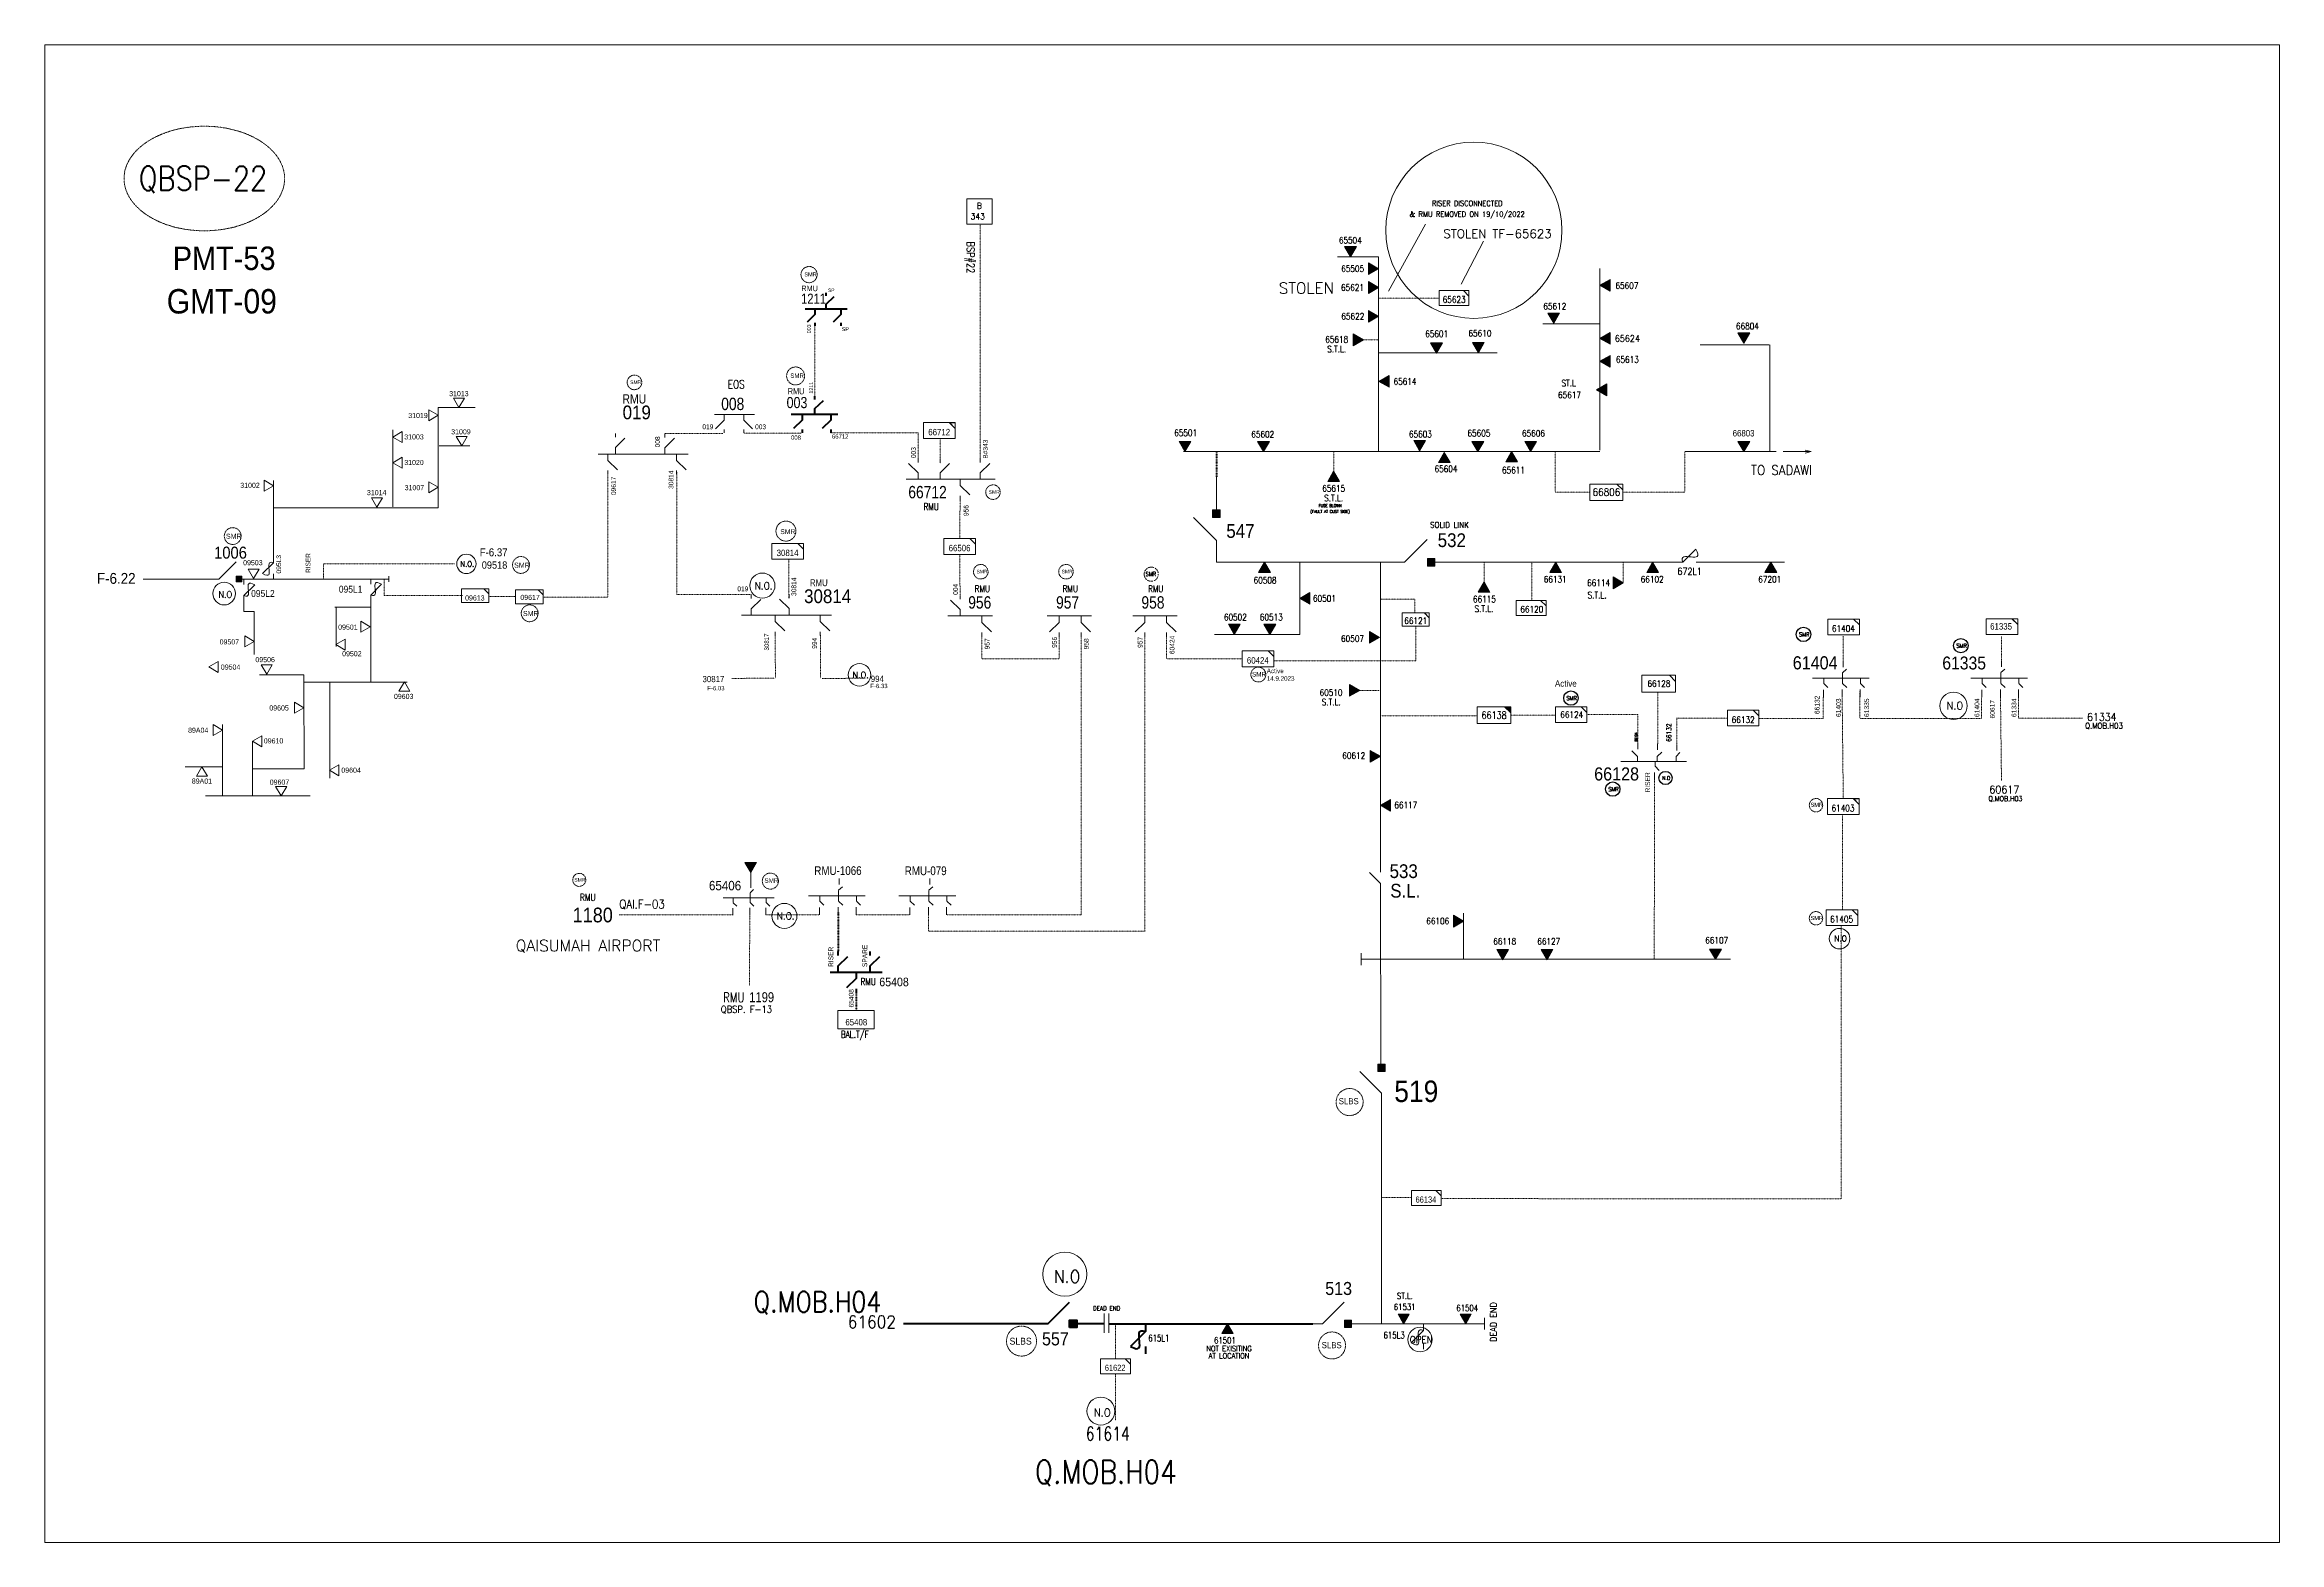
# Model space of a CAD drawing. Header units: metres. Extents: x 65984 to 144644, y -19036 to 23726.
# Drawn here: x 86731 to 88354, y -10521 to -9434 of the extents above; entities that cross this region are included whole.
import ezdxf
from ezdxf.enums import TextEntityAlignment as Align

# ---------------------------------------------------------------- set-up
doc = ezdxf.new("R2010")
doc.units = ezdxf.units.M
doc.header["$MEASUREMENT"] = 0
doc.linetypes.add('DGN Style 3', pattern=[0.013877, 0, -0.013877])
doc.linetypes.add('DGN Style 4', pattern=[1.6, 0.8, -0.4, 0, -0.4])
doc.layers.get('0').update_dxf_attribs({"color": 95, "lineweight": 40})
for name, color, linetype, lineweight in [('ABS', 7, 'Continuous', 40), ('ABS NUMBER', 112, 'Continuous', 30), ('d_eos', 111, 'Continuous', 40), ('d_eos no', 121, 'Continuous', 40), ('d_fco', 5, 'Continuous', 40), ('d_fco text', 95, 'Continuous', 40), ('d_oh branch', 94, 'Continuous', 40), ('d_switch', 95, 'Continuous', 40), ('d_tf', 1, 'Continuous', 40), ('d_tf no', 6, 'Continuous', 40), ('d_ug cable', 95, 'Continuous', 40), ('d_unit sub', 7, 'Continuous', 40), ('d_village name', 7, 'Continuous', 40), ('FDR  2  17', 98, 'Continuous', 40), ('fedr no', 95, 'Continuous', 40), ('GRID STATION  04', 7, 'Continuous', 40), ('Level 37', 7, 'Continuous', 0), ('O H MAIN FEEDER', 4, 'Continuous', 100), ('SW N O', 114, 'Continuous', 30)]:
    doc.layers.add(name, color=color, linetype=linetype, lineweight=lineweight)
doc.styles.add('NASKHF', font='naskhf.shx', dxfattribs={"height": 8})
doc.styles.add('Style-Arial', font='arial.ttf')
doc.styles.add('Style-ENGINEERING', font='ENGINEERING.shx')
doc.styles.add('Style-msdefault', font='msdefault.shx')
doc.styles.add('Style-simplex', font='simplex.shx')
doc.styles.add('Style-STANDARD', font='STANDARD.shx')

msp = doc.modelspace()

# ---------------------------------------------------------------- texts
at = {"color": 7, "linetype": 'Continuous', "lineweight": 13, "style": 'Style-simplex', "width": 0.833333}
msp.add_text('672L1', height=5.12, dxfattribs=at).set_placement((87926.1, -9816.1), align=Align.MIDDLE_CENTER)
at = {"color": 6, "linetype": 'Continuous', "lineweight": 13, "style": 'Style-simplex', "width": 0.857143}
msp.add_text('QAI.F-03', height=6.33, dxfattribs=at).set_placement((87165.3, -10057.7), align=Align.MIDDLE_CENTER)
at = {"color": 5, "linetype": 'Continuous', "lineweight": 13, "ltscale": 0.729, "style": 'Style-STANDARD', "width": 0.833333}
msp.add_text('615L3', height=4.85, dxfattribs=at).set_placement((87711.5, -10370.9), align=Align.MIDDLE_CENTER)
at = {"color": 7, "linetype": 'Continuous', "lineweight": 80, "ltscale": 0.729, "style": 'Style-STANDARD', "width": 0.833333}
msp.add_text('615L1', height=4.85, dxfattribs=at).set_placement((87540.6, -10372.9), align=Align.MIDDLE_CENTER)
at = {"color": 21, "linetype": 'Continuous', "lineweight": 80, "ltscale": 1.199629, "insert": (87501, -10442.4), "char_height": 9.816, "attachment_point": 5, "line_spacing_factor": 0.6, "style": 'Style-STANDARD'}
msp.add_mtext('\\H1x;\\W0.833333; 61614\\P', dxfattribs=at)
at = {"layer": 'ABS NUMBER', "color": 7, "lineweight": 13, "style": 'Style-Arial', "width": 0.88}
for s, p in [('547', (87599.9, -9786.7)), ('532', (87753.4, -9793.4))]:
    msp.add_text(s, height=10, dxfattribs=at).set_placement(p, align=Align.MIDDLE_CENTER)
at = {"layer": 'ABS NUMBER', "color": 6, "linetype": 'Continuous', "lineweight": 0, "style": 'Style-Arial', "width": 0.88}
msp.add_text('F-6.22', height=7.9, dxfattribs=at).set_placement((86769.4, -9817.2), align=Align.TOP_LEFT)
at = {"layer": 'ABS NUMBER', "color": 7, "lineweight": 13, "style": 'Style-Arial', "width": 0.88}
for s, p in [('533', (87708.2, -10038.8)), ('S.L.', (87708.7, -10053))]:
    msp.add_text(s, height=10, dxfattribs=at).set_placement(p)
at = {"layer": 'ABS NUMBER', "color": 2, "lineweight": 13, "style": 'Style-Arial', "width": 0.88}
for s, height, p in [('519', 15.61, (87727.6, -10193.7)), ('513', 9.48, (87671.2, -10336.9))]:
    msp.add_text(s, height=height, dxfattribs=at).set_placement(p, align=Align.MIDDLE_CENTER)
at = {"layer": 'ABS NUMBER', "color": 2, "lineweight": 140, "style": 'Style-Arial', "width": 0.88}
msp.add_text('557', height=9.48, dxfattribs=at).set_placement((87465.5, -10373.5), align=Align.MIDDLE_CENTER)
at = {"layer": 'd_eos no', "color": 7, "linetype": 'Continuous', "lineweight": 13, "style": 'Style-Arial', "width": 0.88}
for s, height, p in [('PMT-53', 17.07, (86824.5, -9580.1)), ('GMT-09', 17.75, (86820.1, -9611))]:
    msp.add_text(s, height=height, dxfattribs=at).set_placement(p, align=Align.TOP_LEFT)
at = {"layer": 'd_eos no', "color": 2, "linetype": 'Continuous', "lineweight": 13, "ltscale": 0.9, "style": 'Style-msdefault', "width": 0.833333}
msp.add_text('1211', height=7.29, dxfattribs=at).set_placement((87280.8, -9621.6))
at = {"layer": 'd_eos no', "color": 2, "linetype": 'Continuous', "lineweight": 13}
for s, height, style, width, p in [('019', 10, 'Style-Arial', 0.88, (87151.2, -9705.6)), ('003', 8.1, 'Style-msdefault', 0.833333, (87270.3, -9697.5)), ('66712', 9, 'Style-msdefault', 0.833333, (87358.7, -9763)), ('30814', 10, 'Style-Arial', 0.88, (87283, -9839.1)), ('956', 9, 'Style-msdefault', 0.833333, (87402.2, -9843.1)), ('957', 9, 'Style-msdefault', 0.833333, (87466, -9843.1)), ('958', 9, 'Style-msdefault', 0.833333, (87528, -9843.1))]:
    msp.add_text(s, height=height, dxfattribs=dict(at, style=style, width=width)).set_placement(p)
at = {"layer": 'd_eos no', "color": 7, "linetype": 'Continuous', "lineweight": 13, "style": 'Style-msdefault', "width": 0.833333}
msp.add_text('008', height=9, dxfattribs=at).set_placement((87222.8, -9698.9))
at = {"layer": 'd_eos no', "color": 2, "linetype": 'Continuous', "lineweight": 13, "style": 'Style-Arial', "width": 0.88}
for s, p in [('61404', (88001, -9877.7)), ('66128', (87856.8, -9958.4))]:
    msp.add_text(s, height=9.53, dxfattribs=at).set_placement(p, align=Align.TOP_LEFT)
at = {"layer": 'd_eos no', "color": 2, "linetype": 'Continuous', "lineweight": 140, "ltscale": 0.789134, "style": 'Style-Arial', "width": 0.88}
msp.add_text('65406', height=6.84, rotation=0.0075, dxfattribs=at).set_placement((87213.9, -10047.7))
at = {"layer": 'd_eos no', "color": 7, "linetype": 'Continuous', "lineweight": 13, "ltscale": 0.805743, "style": 'Style-msdefault', "width": 0.833333}
msp.add_text('RMU-079', height=6.38, dxfattribs=at).set_placement((87356.1, -10036.7))
at = {"layer": 'd_eos no', "color": 2, "linetype": 'Continuous', "lineweight": 13, "ltscale": 1.057618, "style": 'Style-Arial', "width": 0.88}
msp.add_text('1180', height=10.67, dxfattribs=at).set_placement((87114.9, -10060.3), align=Align.TOP_LEFT)
at = {"layer": 'd_eos no', "color": 7, "linetype": 'Continuous', "lineweight": 13, "ltscale": 0.648428, "style": 'Style-msdefault', "width": 0.833333}
msp.add_text('1199', height=7.28, dxfattribs=at).set_placement((87261.2, -10129), align=Align.RIGHT)
at = {"layer": 'd_eos no', "color": 7, "linetype": 'Continuous', "lineweight": 140, "ltscale": 0.751126, "style": 'Style-Arial', "width": 0.88}
msp.add_text('65408', height=6.27, rotation=0.0075, dxfattribs=at).set_placement((87337.6, -10117.4))
at = {"layer": 'd_eos no', "color": 7, "linetype": 'Continuous', "lineweight": 13, "ltscale": 0.805743, "insert": (87290.4, -10036.7), "char_height": 6.378, "width": 34.714, "attachment_point": 7, "style": 'NASKHF'}
msp.add_mtext('\\Fmsdefault;\\H1x;\\W0.833333;RMU-1066', dxfattribs=at)
at = {"layer": 'd_fco text', "color": 40, "linetype": 'Continuous', "lineweight": 13, "style": 'Style-msdefault', "width": 0.92}
msp.add_text('095L3', height=3.44, rotation=90, dxfattribs=at).set_placement((86899.7, -9817.6), align=Align.TOP_LEFT)
for s, p in [('095L2', (86881.4, -9829.6)), ('095L1', (86945.1, -9826.5))]:
    msp.add_text(s, height=5, dxfattribs=at).set_placement(p, align=Align.TOP_LEFT)
at = {"layer": 'd_switch', "color": 1, "linetype": 'Continuous', "lineweight": 30, "ltscale": 0.729, "style": 'Style-ENGINEERING', "width": 0.857143}
msp.add_text('SMR', height=2.91, rotation=0.0026, dxfattribs=at).set_placement((87283.2, -9598.9), align=Align.TOP_LEFT)
at = {"layer": 'd_switch', "color": 1, "linetype": 'Continuous', "lineweight": 30, "ltscale": 0.81, "style": 'Style-ENGINEERING', "width": 0.857143}
msp.add_text('SMR', height=3.23, rotation=0.0026, dxfattribs=at).set_placement((87273, -9672.3), align=Align.TOP_LEFT)
at = {"layer": 'd_switch', "color": 1, "linetype": 'Continuous', "lineweight": 30, "ltscale": 0.6561, "style": 'Style-ENGINEERING', "width": 0.857143}
for p in [(87156.7, -9677.4), (87417.1, -9757.1), (87408.2, -9814.9), (87470.1, -9814.9)]:
    msp.add_text('SMR', height=2.62, rotation=0.0026, dxfattribs=at).set_placement(p, align=Align.TOP_LEFT)
at = {"layer": 'd_switch', "color": 1, "linetype": 'Continuous', "lineweight": 30, "ltscale": 0.9, "style": 'Style-ENGINEERING', "width": 0.857143}
msp.add_text('SMR', height=3.59, rotation=0.0026, dxfattribs=at).set_placement((87265.7, -9785.4), align=Align.TOP_LEFT)
at = {"layer": 'd_switch', "color": 40, "linetype": 'Continuous', "lineweight": 13, "style": 'Style-ENGINEERING', "width": 0.857143}
msp.add_text('RISER', height=3.43, rotation=90, dxfattribs=at).set_placement((86921, -9817.2), align=Align.TOP_LEFT)
at = {"layer": 'd_switch', "color": 55, "linetype": 'Continuous', "lineweight": 13, "insert": (87047.4, -9799.3), "char_height": 5.815, "attachment_point": 1, "style": 'NASKHF'}
msp.add_mtext('\\Fmsdefault;\\H1x;\\W0.9;F-6.37\\P', dxfattribs=at)
at = {"layer": 'd_switch', "color": 6, "linetype": 'Continuous', "lineweight": 13, "char_height": 3.154, "attachment_point": 1, "style": 'NASKHF'}
for s, insert in [('\\Fmsdefault;\\H1x;\\W0.9;F-6.03\\P', (87212.7, -9899.3)), ('\\Fmsdefault;\\H1x;\\W0.9;F-6.33\\P', (87331.1, -9897.7))]:
    msp.add_mtext(s, dxfattribs=dict(at, insert=insert))
at = {"layer": 'd_tf no', "color": 30, "linetype": 'Continuous', "lineweight": 13, "width": 0.909091}
for s, height, style, p in [('65504', 4.69, 'Style-STANDARD', (87679.7, -9575.6)), ('65621', 4.69, 'Style-STANDARD', (87681.3, -9609.9)), ('65607', 4.69, 'Style-STANDARD', (87880.6, -9608.5)), ('65623', 4.69, 'Style-STANDARD', (87755.1, -9618.6)), ('65612', 4.69, 'Style-STANDARD', (87828.2, -9623.5)), ('65622', 4.69, 'Style-STANDARD', (87681.5, -9630.8)), ('66804', 4.69, 'Style-STANDARD', (87968.1, -9637.9)), ('65618', 4.69, 'Style-STANDARD', (87669.8, -9647.6)), ('S.T.L.', 4.69, 'Style-STANDARD', (87669.8, -9654.6)), ('65601', 4.69, 'Style-STANDARD', (87742.4, -9643.5)), ('65610', 4.69, 'Style-STANDARD', (87773.8, -9643.1)), ('65624', 4.69, 'Style-simplex', (87880.9, -9646.9)), ('65613', 4.69, 'Style-STANDARD', (87880.9, -9662.2)), ('65614', 4.69, 'Style-STANDARD', (87719.4, -9678.1)), ('65617', 4.69, 'Style-STANDARD', (87838.9, -9687.9)), ('ST.L', 4.69, 'Style-STANDARD', (87838.3, -9679.3)), ('66712', 4.69, 'Style-msdefault', (87381.1, -9714.9)), ('65501', 4.69, 'Style-STANDARD', (87560.1, -9715.4)), ('65602', 4.69, 'Style-STANDARD', (87616.1, -9716.5)), ('65603', 4.69, 'Style-STANDARD', (87730.6, -9716.4)), ('65605', 4.69, 'Style-STANDARD', (87773.1, -9715.7)), ('65606', 4.69, 'Style-STANDARD', (87812.7, -9715.8)), ('66803', 4.69, 'Style-msdefault', (87965.3, -9715.7)), ('65615', 4.69, 'Style-STANDARD', (87667.6, -9755.8)), ('65604', 4.69, 'Style-STANDARD', (87749.2, -9741.6)), ('65611', 4.69, 'Style-STANDARD', (87798.2, -9742.5)), ('S.T.L.', 4.69, 'Style-STANDARD', (87667.6, -9762.8)), ('66806', 5.16, 'Style-simplex', (87865.7, -9758.5)), ('30814', 4.69, 'Style-msdefault', (87271, -9802.6)), ('66506', 4.69, 'Style-msdefault', (87395.9, -9799.1)), ('60508', 4.69, 'Style-STANDARD', (87617.8, -9822.5)), ('60501', 4.69, 'Style-STANDARD', (87660.9, -9835.7)), ('66115', 4.69, 'Style-STANDARD', (87777.1, -9836.2)), ('66131', 4.69, 'Style-STANDARD', (87828.5, -9821.8)), ('66114', 4.69, 'Style-STANDARD', (87860, -9824.4)), ('S.T.L.', 4.69, 'Style-STANDARD', (87858.9, -9833.3)), ('66102', 4.69, 'Style-STANDARD', (87898.9, -9821.8)), ('67201', 4.69, 'Style-STANDARD', (87984.3, -9821.8)), ('60502', 4.69, 'Style-STANDARD', (87596.2, -9849.3)), ('60513', 4.69, 'Style-STANDARD', (87622.3, -9849.3)), ('S.T.L.', 4.69, 'Style-STANDARD', (87776.8, -9843.2)), ('66120', 4.69, 'Style-STANDARD', (87811.5, -9843.6)), ('60507', 4.69, 'Style-STANDARD', (87681.3, -9864.9)), ('60510', 4.69, 'Style-STANDARD', (87665.7, -9904.1)), ('S.T.L.', 4.69, 'Style-STANDARD', (87665.8, -9911)), ('66138', 5.16, 'Style-STANDARD', (87784.1, -9920.5)), ('66132', 4.69, 'Style-STANDARD', (87965, -9923.8)), ('60612', 4.69, 'Style-STANDARD', (87682.2, -9949.9)), ('66117', 4.69, 'Style-STANDARD', (87720, -9985.8)), ('66106', 4.69, 'Style-STANDARD', (87743.2, -10070)), ('66118', 4.69, 'Style-STANDARD', (87791.8, -10084.8)), ('66127', 4.69, 'Style-STANDARD', (87823.8, -10084.8)), ('66107', 4.69, 'Style-STANDARD', (87945.8, -10084))]:
    msp.add_text(s, height=height, dxfattribs=dict(at, style=style)).set_placement(p, align=Align.MIDDLE_CENTER)
at = {"layer": 'd_tf no', "color": 2, "linetype": 'Continuous', "lineweight": 13, "style": 'Style-simplex'}
msp.add_text('STOLEN TF-65623', height=6.283, dxfattribs=at).set_placement((87786.6, -9570.8), align=Align.MIDDLE_CENTER)
at = {"layer": 'd_tf no', "color": 2, "linetype": 'Continuous', "lineweight": 13, "ltscale": 1.189864, "style": 'Style-simplex'}
msp.add_text('STOLEN', height=8.07, dxfattribs=at).set_placement((87647.8, -9610.3), align=Align.MIDDLE_CENTER)
at = {"layer": 'd_tf no', "color": 30, "linetype": 'Continuous', "lineweight": 40, "style": 'Style-STANDARD', "width": 0.909091}
msp.add_text('65505', height=4.69, dxfattribs=at).set_placement((87681.4, -9596.2), align=Align.MIDDLE_CENTER)
at = {"layer": 'd_tf no', "color": 40, "linetype": 'Continuous', "lineweight": 13, "style": 'Style-msdefault', "width": 0.945946}
for s, p in [('31013', (87025.2, -9685.1)), ('31019', (86995.5, -9701)), ('31003', (86992.6, -9716.5)), ('31009', (87026.7, -9712.8)), ('31020', (86992.6, -9735.1)), ('31002', (86873.5, -9751.7)), ('31007', (86992.9, -9753.4)), ('31014', (86965.5, -9757)), ('09503', (86875.6, -9807.9)), ('09613', (87036.8, -9833.5)), ('09507', (86858.5, -9865.4)), ('09501', (86944.6, -9854.7)), ('09506', (86884.5, -9878.3)), ('09502', (86947.5, -9874)), ('09504', (86859.4, -9883.7)), ('09605', (86894.6, -9913.4)), ('09603', (86985.1, -9905)), ('89A04', (86835.6, -9929.6)), ('09610', (86890.6, -9937.3)), ('09604', (86946.9, -9958.6)), ('89A01', (86838.3, -9966.5)), ('09607', (86894.9, -9967.3))]:
    msp.add_text(s, height=3.7, dxfattribs=at).set_placement(p, align=Align.TOP_LEFT)
at = {"layer": 'd_tf no', "color": 30, "linetype": 'Continuous', "lineweight": 13, "style": 'Style-STANDARD'}
msp.add_text('TO SADAWI', height=6.98, dxfattribs=at).set_placement((87992.9, -9742.5), align=Align.MIDDLE_CENTER)
at = {"layer": 'd_tf no', "color": 7, "linetype": 'Continuous', "lineweight": 13, "style": 'Style-simplex', "width": 0.909091}
msp.add_text('SOLID LINK', height=4.22, dxfattribs=at).set_placement((87751.7, -9782.3), align=Align.MIDDLE_CENTER)
at = {"layer": 'd_tf no', "color": 1, "linetype": 'Continuous', "lineweight": 40, "style": 'Style-msdefault', "width": 0.945946}
for s, height, p in [('SMR', 3.72, (86863.1, -9788.7)), ('SMR', 3.72, (87072.4, -9809.7)), ('SMR', 3.72, (87078.8, -9844.8)), ('SMR', 3.34, (87608.3, -9889.1)), ('SMR', 3, (88013.9, -9984.1)), ('SMR', 2.68, (87116.1, -10038.8)), ('SMR', 3.34, (87254.2, -10039)), ('SMR', 3, (88013.9, -10066.3)), ('SLBS', 4.48, (87671.3, -10198.6)), ('SLBS', 4.98, (87432.2, -10372.7)), ('SLBS', 4.48, (87658.9, -10375.8))]:
    msp.add_text(s, height=height, dxfattribs=at).set_placement(p, align=Align.TOP_LEFT)
at = {"layer": 'd_tf no', "color": 2, "linetype": 'Continuous', "lineweight": 13, "style": 'Style-msdefault', "width": 0.945946}
for s, height, p in [('09518', 5.27, (87048.9, -9808.8)), ('09617', 3.7, (87076.9, -9833.1)), ('30817', 4.52, (87209.2, -9892)), ('994', 4.52, (87331.4, -9891.8))]:
    msp.add_text(s, height=height, dxfattribs=at).set_placement(p, align=Align.TOP_LEFT)
at = {"layer": 'd_tf no', "color": 1, "linetype": 'Continuous', "lineweight": 13, "ltscale": 0.9, "style": 'Style-simplex', "width": 0.909091}
msp.add_text('SMR', height=3, dxfattribs=at).set_placement((87534.8, -9818), align=Align.MIDDLE_CENTER)
at = {"layer": 'd_tf no', "color": 2, "linetype": 'Continuous', "lineweight": 13, "width": 0.909091}
for s, style, p in [('66121', 'Style-STANDARD', (87727.2, -9851.9)), ('61404', 'Style-STANDARD', (88037.8, -9857.6)), ('61335', 'Style-msdefault', (88152.3, -9856)), ('60424', 'Style-msdefault', (87612.5, -9880.7)), ('66128', 'Style-STANDARD', (87903.8, -9897.6)), ('66124', 'Style-STANDARD', (87840.5, -9920.1)), ('61403', 'Style-STANDARD', (88037.5, -9988)), ('61405', 'Style-STANDARD', (88036.5, -10068.7))]:
    msp.add_text(s, height=4.69, dxfattribs=dict(at, style=style)).set_placement(p, align=Align.MIDDLE_CENTER)
at = {"layer": 'd_tf no', "color": 7, "lineweight": 13, "style": 'Style-msdefault', "width": 0.945946}
msp.add_text('30817', height=3.22, rotation=90, dxfattribs=at).set_placement((87254.2, -9873.5), align=Align.TOP_LEFT)
at = {"layer": 'd_tf no', "color": 30, "linetype": 'Continuous', "lineweight": 13, "style": 'Style-simplex', "width": 0.909091}
msp.add_text('66132', height=3.45, rotation=90, dxfattribs=at).set_placement((87911.1, -9933.2), align=Align.MIDDLE_CENTER)
at = {"layer": 'd_tf no', "color": 191, "linetype": 'Continuous', "lineweight": 13, "ltscale": 1.113079, "style": 'Style-simplex', "width": 0.909091}
msp.add_text('61334', height=5.49, dxfattribs=at).set_placement((88225.5, -9921.8), align=Align.MIDDLE_CENTER)
at = {"layer": 'd_tf no', "color": 30, "linetype": 'Continuous', "lineweight": 13, "ltscale": 0.666667, "style": 'Style-simplex', "width": 0.909091}
msp.add_text('66124', height=1.72, rotation=90, dxfattribs=at).set_placement((87887.2, -9936.4), align=Align.MIDDLE_CENTER)
at = {"layer": 'd_tf no', "color": 191, "linetype": 'Continuous', "lineweight": 13, "ltscale": 1.12726, "style": 'Style-simplex', "width": 0.909091}
msp.add_text('60617', height=5.59, dxfattribs=at).set_placement((88154.7, -9974.5), align=Align.MIDDLE_CENTER)
at = {"layer": 'd_tf no', "color": 7, "linetype": 'Continuous', "lineweight": 40, "style": 'Style-msdefault', "width": 0.909091}
msp.add_text('65408', height=4.69, dxfattribs=at).set_placement((87320.9, -10143.5), align=Align.MIDDLE_CENTER)
at = {"layer": 'd_tf no', "color": 20, "linetype": 'Continuous', "lineweight": 13, "ltscale": 0.729, "width": 0.909091}
for s, style, p in [('66134', 'Style-msdefault', (87734.6, -10272.3)), ('61531', 'Style-STANDARD', (87719.2, -10350.3)), ('61504', 'Style-STANDARD', (87764.6, -10351.1)), ('61501', 'Style-STANDARD', (87588.6, -10374.6)), ('61622', 'Style-msdefault', (87508.9, -10394.5))]:
    msp.add_text(s, height=4.45, dxfattribs=dict(at, style=style)).set_placement(p, align=Align.MIDDLE_CENTER)
at = {"layer": 'd_tf no', "color": 2, "linetype": 'Continuous', "lineweight": 13, "ltscale": 0.642047, "style": 'Style-simplex', "width": 0.909091}
msp.add_text('DEAD END', height=3.23, dxfattribs=at).set_placement((87502.7, -10351.3), align=Align.MIDDLE_CENTER)
at = {"layer": 'd_tf no', "color": 7, "linetype": 'Continuous', "lineweight": 13, "ltscale": 0.729, "style": 'Style-STANDARD', "width": 0.909091}
msp.add_text('ST.L.', height=4.45, dxfattribs=at).set_placement((87719.3, -10342.3), align=Align.MIDDLE_CENTER)
at = {"layer": 'd_tf no', "color": 2, "linetype": 'Continuous', "lineweight": 13, "ltscale": 0.78704, "style": 'Style-simplex', "width": 0.909091}
msp.add_text('DEAD END', height=4.72, rotation=90, dxfattribs=at).set_placement((87783.6, -10361.3), align=Align.MIDDLE_CENTER)
at = {"layer": 'd_tf no', "color": 121, "linetype": 'Continuous', "lineweight": 13, "ltscale": 1.194927, "style": 'Style-simplex', "width": 0.909091}
msp.add_text('61602', height=8.98, dxfattribs=at).set_placement((87332.2, -10361.2), align=Align.MIDDLE_CENTER)
at = {"layer": 'd_tf no', "color": 2, "linetype": 'Continuous', "lineweight": 13, "attachment_point": 5, "line_spacing_factor": 1.2, "style": 'Style-STANDARD'}
for s, insert, char_height in [('RISER DISCONNECTED\\P& RMU REMOVED ON 19/10/2022', (87764.6, -9553.3), 3.899), ('\\H1x;\\W0.909091;FUSE BLOWN\\P(FAULT AT CUST SIDE)', (87665, -9770.8), 2.112)]:
    msp.add_mtext(s, dxfattribs=dict(at, insert=insert, char_height=char_height))
at = {"layer": 'd_tf no', "color": 121, "linetype": 'Continuous', "lineweight": 40, "attachment_point": 1, "style": 'NASKHF'}
for s, insert, char_height in [('\\Fmsdefault;\\H1x;\\W0.945946;Active\\P14.9.2023', (87619, -9886.7), 3.296), ('\\Fmsdefault;\\H1x;\\W0.945946;Active\\P', (87828.3, -9895.2), 4.601)]:
    msp.add_mtext(s, dxfattribs=dict(at, insert=insert, char_height=char_height))
at = {"layer": 'd_tf no', "color": 2, "linetype": 'Continuous', "lineweight": 13, "ltscale": 0.770457, "insert": (87591.6, -10383.2), "char_height": 3.876, "attachment_point": 5, "line_spacing_factor": 0.8, "style": 'Style-STANDARD'}
msp.add_mtext('\\H1x;\\W0.909091;NOT EXISITING\\PAT LOCATION', dxfattribs=at)
at = {"layer": 'fedr no', "color": 6, "linetype": 'Continuous', "lineweight": 13, "style": 'Style-STANDARD', "width": 0.909091}
msp.add_text('QBSP-22', height=17.52, dxfattribs=at).set_placement((86846.4, -9530.6), align=Align.MIDDLE_CENTER)
at = {"layer": 'fedr no', "color": 6, "linetype": 'Continuous', "lineweight": 13, "attachment_point": 5, "style": 'Style-STANDARD'}
for insert, char_height in [((88227.1, -9928.4), 4.1), ((88155.5, -9981.3), 3.69)]:
    msp.add_mtext('Q.MOB.H03', dxfattribs=dict(at, insert=insert, char_height=char_height))
at = {"layer": 'fedr no', "color": 55, "linetype": 'Continuous', "lineweight": 13, "insert": (87241.1, -10134.4), "char_height": 4.91, "attachment_point": 5, "style": 'Style-STANDARD'}
msp.add_mtext('QBSP. F-13', dxfattribs=at)
at = {"layer": 'fedr no', "color": 6, "linetype": 'Continuous', "lineweight": 40, "attachment_point": 5, "line_spacing_factor": 1.223679, "style": 'Style-STANDARD'}
for insert, char_height in [((87292.7, -10347.3), 7.442), ((87502.1, -10470.9), 8.268)]:
    msp.add_mtext('\\Fsimplex;\\H2.03946x;\\W0.833333;Q.MOB.H04', dxfattribs=dict(at, insert=insert, char_height=char_height))
at = {"layer": 'GRID STATION  04', "color": 57, "linetype": 'Continuous', "lineweight": 13, "true_color": 0x7d8a21, "style": 'Style-STANDARD'}
for s, p in [('343', (87409.1, -9558.2)), ('B', (87410.3, -9550.5))]:
    msp.add_text(s, height=4.41, dxfattribs=at).set_placement(p, align=Align.MIDDLE_CENTER)
at = {"layer": 'GRID STATION  04', "color": 57, "linetype": 'Continuous', "lineweight": 13, "true_color": 0x7d8a21, "style": 'Style-STANDARD', "width": 0.866667}
msp.add_text('BSP#22', height=5.51, rotation=270, dxfattribs=at).set_placement((87404, -9588), align=Align.MIDDLE_CENTER)
at = {"layer": 'GRID STATION  04', "color": 121, "linetype": 'Continuous', "lineweight": 13, "ltscale": 0.591646, "style": 'Style-simplex'}
msp.add_text('QAISUMAH AIRPORT ', height=8.252, dxfattribs=at).set_placement((87128.9, -10087.9), align=Align.MIDDLE_CENTER)
at = {"layer": 'Level 37', "color": 2, "linetype": 'Continuous', "lineweight": 13, "ltscale": 0.81, "style": 'Style-msdefault', "width": 0.854701}
msp.add_text('RMU', height=4.04, dxfattribs=at).set_placement((87287, -9610.5), align=Align.MIDDLE_CENTER)
at = {"layer": 'Level 37', "color": 7, "linetype": 'Continuous', "lineweight": 13, "ltscale": 0.81, "style": 'Style-msdefault', "width": 0.857143}
msp.add_text('SP', height=2.55, dxfattribs=at).set_placement((87300.4, -9610.6), align=Align.TOP_LEFT)
at = {"layer": 'Level 37', "color": 7, "linetype": 'Continuous', "lineweight": 13, "ltscale": 0.9, "style": 'Style-msdefault', "width": 0.857143}
for s, p in [('003', (87285.1, -9636.7)), ('1211', (87286.7, -9678.3))]:
    msp.add_text(s, height=2.83, rotation=89.9925, dxfattribs=at).set_placement(p, align=Align.TOP_RIGHT)
msp.add_text('SP', height=2.83, dxfattribs=at).set_placement((87310.3, -9638.7), align=Align.TOP_LEFT)
at = {"layer": 'Level 37', "color": 2, "linetype": 'Continuous', "lineweight": 13}
for s, height, style, width, p in [('RMU', 6.66, 'Style-msdefault', 0.854701, (87159.7, -9690.8)), ('RMU', 4.99, 'Style-STANDARD', 0.854701, (87375.3, -9769)), ('RMU', 4.99, 'Style-msdefault', 0.854701, (87293.7, -9824.3)), ('RMU', 4.99, 'Style-STANDARD', 0.854701, (87412.5, -9828.7)), ('RMU', 4.99, 'Style-STANDARD', 0.854701, (87476.3, -9828.7)), ('RMU', 4.99, 'Style-STANDARD', 0.854701, (87538.4, -9828.7)), ('61335', 9.39, 'Style-msdefault', 0.909091, (88125.5, -9882.6))]:
    msp.add_text(s, height=height, dxfattribs=dict(at, style=style, width=width)).set_placement(p, align=Align.MIDDLE_CENTER)
at = {"layer": 'Level 37', "color": 7, "linetype": 'Continuous', "lineweight": 13, "style": 'Style-STANDARD', "width": 0.854701}
msp.add_text('EOS', height=6.07, dxfattribs=at).set_placement((87233.7, -9680.2), align=Align.MIDDLE_CENTER)
at = {"layer": 'Level 37', "color": 2, "linetype": 'Continuous', "lineweight": 13, "ltscale": 0.9, "style": 'Style-msdefault', "width": 0.854701}
msp.add_text('RMU', height=4.49, dxfattribs=at).set_placement((87277.2, -9685.2), align=Align.MIDDLE_CENTER)
at = {"layer": 'Level 37', "color": 7, "linetype": 'Continuous', "lineweight": 13, "style": 'Style-msdefault', "width": 0.857143}
for s, height, rotation, p in [('008', 3.5, 90, (87174.8, -9718)), ('008', 3.15, 359.9925, (87280.7, -9717.3)), ('003', 3.5, 89.9925, (87360.7, -9725.8)), ('09617', 3.5, 90, (87142.9, -9747.3)), ('30814', 3.5, 90, (87184.6, -9742.8)), ('956', 3.5, 89.9925, (87398.9, -9767.9)), ('957', 3.5, 89.9925, (87414.2, -9864.7))]:
    msp.add_text(s, height=height, rotation=rotation, dxfattribs=at).set_placement(p, align=Align.TOP_RIGHT)
for s, height, p in [('019', 3.5, (87209.1, -9709.3)), ('003', 3.5, (87247.4, -9709.3)), ('66712', 3.15, (87303.2, -9716.5))]:
    msp.add_text(s, height=height, dxfattribs=at).set_placement(p, align=Align.TOP_LEFT)
for s, p in [('B#343', (87412.9, -9734.2)), ('956', (87463.1, -9871.6)), ('957', (87525.3, -9871.6))]:
    msp.add_text(s, height=3.5, rotation=90, dxfattribs=at).set_placement(p, align=Align.TOP_LEFT)
at = {"layer": 'Level 37', "color": 2, "linetype": 'Continuous', "lineweight": 13, "style": 'Style-Arial', "width": 0.88}
msp.add_text('1006', height=8.71, dxfattribs=at).set_placement((86854.5, -9806.8))
at = {"layer": 'Level 37', "color": 7, "linetype": 'Continuous', "lineweight": 13, "style": 'Style-msdefault', "width": 0.857143}
msp.add_text('019', height=3.5, dxfattribs=at).set_placement((87242.5, -9830.5), align=Align.RIGHT)
for s, p in [('30814', (87277.3, -9833.9)), ('994', (87292.3, -9872.3))]:
    msp.add_text(s, height=3.5, rotation=90, dxfattribs=at).set_placement(p)
at = {"layer": 'Level 37', "color": 2, "linetype": 'Continuous', "lineweight": 13, "style": 'Style-msdefault', "width": 0.857143}
msp.add_text('004', height=3.5, rotation=89.9925, dxfattribs=at).set_placement((87391.2, -9825.1), align=Align.TOP_RIGHT)
at = {"layer": 'Level 37', "color": 30, "linetype": 'Continuous', "lineweight": 13, "style": 'Style-msdefault', "width": 0.857143}
for s, p in [('958', (87486.2, -9864.7)), ('60424', (87548.5, -9862.8)), ('RISER', (87893.9, -9962))]:
    msp.add_text(s, height=3.5, rotation=89.9925, dxfattribs=at).set_placement(p, align=Align.TOP_RIGHT)
at = {"layer": 'Level 37', "color": 7, "linetype": 'Continuous', "lineweight": 13, "style": 'Style-msdefault', "width": 0.909091}
for s, p in [('66132', (88018.7, -9913)), ('61403', (88034.2, -9915.1)), ('61335', (88054.7, -9915.1)), ('61404', (88134.8, -9915.1)), ('60617', (88146, -9916.2)), ('61334', (88161.7, -9915.1))]:
    msp.add_text(s, height=3.49, rotation=90, dxfattribs=at).set_placement(p, align=Align.MIDDLE_CENTER)
at = {"layer": 'Level 37', "color": 2, "linetype": 'Continuous', "lineweight": 13, "ltscale": 0.919486, "style": 'Style-STANDARD', "width": 0.854701}
msp.add_text('RMU', height=5.1, dxfattribs=at).set_placement((87125.9, -10052.8), align=Align.MIDDLE_CENTER)
at = {"layer": 'Level 37', "color": 7, "linetype": 'Continuous', "lineweight": 53, "style": 'Style-msdefault', "width": 0.857143}
for s, p in [('RISER', (87300.7, -10088.7)), ('SPARE', (87325.3, -10087.2)), ('65408', (87315.5, -10119.5))]:
    msp.add_text(s, height=3.5, rotation=90.0075, dxfattribs=at).set_placement(p, align=Align.TOP_RIGHT)
at = {"layer": 'Level 37', "color": 7, "linetype": 'Continuous', "lineweight": 53, "style": 'Style-STANDARD', "width": 0.854701}
for s, p in [('RMU', (87329.5, -10114.1)), ('BAL.T/F', (87319.8, -10152.3))]:
    msp.add_text(s, height=4.99, rotation=0.0075, dxfattribs=at).set_placement(p, align=Align.MIDDLE_CENTER)
at = {"layer": 'Level 37', "color": 7, "linetype": 'Continuous', "lineweight": 13, "ltscale": 0.83046, "insert": (87231.9, -10125.5), "char_height": 6.934, "width": 26.64, "attachment_point": 5, "line_spacing_factor": 0.6, "style": 'Style-STANDARD'}
msp.add_mtext('\\H1x;\\W0.854701;RMU', dxfattribs=at)

# ---------------------------------------------------------------- blocks, each defined once
blk = doc.blocks.new('TRANS_2_2')
at = {"color": 0, "linetype": 'Continuous', "lineweight": -2, "ltscale": 500, "flags": 128}
blk.add_lwpolyline([(8668600, 4991700), (8668600, -5008300), (9500, -8300)], close=True, dxfattribs=at)
at = {"color": 0, "linetype": 'Continuous', "lineweight": -2, "ltscale": 500}
blk.add_solid([(8668600, 4991700), (8668600, -5008300), (9500, -8300)], dxfattribs=at)
blk = doc.blocks.new('TF_1_3')
at = {"layer": 'd_village name', "color": 0, "linetype": 'Continuous', "lineweight": -2, "ltscale": 500}
blk.add_line((3150, 2475), (4950, 675), dxfattribs=at)
blk.add_3dface([(-5050, 2475), (4950, 2475), (4950, -2525), (-5050, -2525)], dxfattribs=at)
blk = doc.blocks.new('ABS2_1_1')
at = {"color": 0, "linetype": 'ByBlock', "lineweight": -2, "ltscale": 500}
for q in [(-29900, 43500), (0, 0)]:
    blk.add_line((0, 13600), q, dxfattribs=at)
at = {"color": 0, "linetype": 'ByBlock', "lineweight": -2, "ltscale": 500, "flags": 128}
for points in [[(5000, 43600), (-5000, 43600), (-5000, 53600), (5000, 53600)], [(3791, 49653), (3791, 49653), (3791, 49653)]]:
    blk.add_lwpolyline(points, close=True, dxfattribs=at)
at = {"color": 0, "linetype": 'ByBlock', "lineweight": -2, "ltscale": 500}
for points in [[(5000, 43600), (-5000, 43600), (5000, 53600), (-5000, 53600)], [(3791, 49653), (3791, 49653), (3791, 49653)]]:
    blk.add_solid(points, dxfattribs=at)
blk = doc.blocks.new('FUSE01_1')
at = {"color": 0, "linetype": 'ByBlock', "lineweight": -2, "ltscale": 500}
blk.add_line((0, -8575), (0, -11275), dxfattribs=at)
at = {"color": 0, "linetype": 'ByBlock', "lineweight": -2, "ltscale": 500, "flags": 128}
blk.add_lwpolyline([(0, 25), (0, -2875), (-5600, -8475)], dxfattribs=at)
at = {"color": 0, "linetype": 'ByBlock', "lineweight": -2, "ltscale": 500}
blk.add_open_spline([(-5600, -8475), (1700, -12675), (-5800, -675), (0, -2875)], degree=3, dxfattribs=at)
blk = doc.blocks.new('*U1026')
at = {"layer": 'ABS', "color": 7, "linetype": 'Continuous', "lineweight": 13, "ltscale": 0.118412}
for p, q in [((-8.3, 8.2), (-15.7, 8.2)), ((-8.3, 8.2), (7.9, -8.1)), ((15.7, 8.2), (8.3, 8.2))]:
    blk.add_line(p, q, dxfattribs=at)
blk = doc.blocks.new('TRANS_2_1')
at = {"color": 0, "linetype": 'Continuous', "lineweight": 0, "ltscale": 500, "flags": 128}
blk.add_lwpolyline([(8668600, 4991700), (8668600, -5008300), (9500, -8300)], close=True, dxfattribs=at)
at = {"color": 0, "linetype": 'Continuous', "lineweight": 0, "ltscale": 500}
blk.add_solid([(8668600, 4991700), (8668600, -5008300), (9500, -8300)], dxfattribs=at)
blk = doc.blocks.new('*U3172')
at = {"color": 2, "linetype": 'Continuous', "lineweight": 13, "flags": 128}
blk.add_lwpolyline([(18.3, 14.3), (28.6, 14.3), (28.6, 4)], close=True, dxfattribs=at)
at = {"color": 2, "linetype": 'Continuous', "lineweight": 13, "ltscale": 0.585929, "xscale": 0.005720000000000002, "yscale": 0.005720000000000002, "zscale": 0.006084002084081081}
blk.add_blockref('TF_1_3', (0.3, 0.2), dxfattribs=at)
blk = doc.blocks.new('*U3479')
at = {"color": 30, "linetype": 'Continuous', "lineweight": 13, "flags": 128}
blk.add_lwpolyline([(18.3, 14.3), (28.6, 14.3), (28.6, 4)], close=True, dxfattribs=at)
at = {"color": 30, "linetype": 'Continuous', "lineweight": 13, "extrusion": (0, 0, -1)}
blk.add_solid([(-18.3, 14.3), (-28.6, 14.3), (-28.6, 4)], dxfattribs=at)
at = {"color": 30, "linetype": 'Continuous', "lineweight": 13, "ltscale": 0.630895, "xscale": 0.005719999999999999, "yscale": 0.005719999999999999, "zscale": 0.00631502107411388}
blk.add_blockref('TF_1_3', (0.3, 0.2), dxfattribs=at)
blk = doc.blocks.new('TF_8')
at = {"color": 0, "linetype": 'ByBlock', "lineweight": -2}
blk.add_line((6.3, 4.95), (9.9, 1.35), dxfattribs=at)
blk.add_3dface([(-10.1, 4.95), (9.9, 4.95), (9.9, -5.05), (-10.1, -5.05)], dxfattribs=at)
blk = doc.blocks.new('FUSE01')
at = {"color": 0, "linetype": 'ByBlock', "lineweight": -2}
blk.add_line((0, -17.15), (0, -22.55), dxfattribs=at)
at = {"color": 0, "linetype": 'ByBlock', "lineweight": -2, "flags": 128}
blk.add_lwpolyline([(0, 0.05), (0, -5.75), (-11.2, -16.95)], dxfattribs=at)
at = {"color": 0, "linetype": 'ByBlock', "lineweight": -2}
blk.add_open_spline([(-11.2, -16.95), (3.4, -25.35), (-11.6, -1.35), (0, -5.75)], degree=3, dxfattribs=at)
blk = doc.blocks.new('*U2819')
at = {"layer": 'd_unit sub', "color": 2, "linetype": 'Continuous', "lineweight": 13, "flags": 128}
blk.add_lwpolyline([(6.4, 5), (10, 1.4), (10, 5)], close=True, dxfattribs=at)
at = {"layer": 'd_unit sub', "color": 2, "linetype": 'Continuous', "lineweight": 13, "xscale": 0.999671859597321, "yscale": 0.999671859597321, "zscale": 0.2499179648993302, "rotation": 359.9999999999999}
blk.add_blockref('TF_8', (0.1, 0), dxfattribs=at)
blk = doc.blocks.new('TRA1_1509')
at = {"layer": 'd_tf', "color": 40, "linetype": 'Continuous', "lineweight": 13, "ltscale": 0.000355616, "flags": 128}
blk.add_lwpolyline([(10, -17), (0, 0), (-10, -17)], close=True, dxfattribs=at)
blk = doc.blocks.new('TRA1_1508')
at = {"layer": 'd_tf', "color": 40, "linetype": 'Continuous', "lineweight": 13, "ltscale": 0.000355616, "xscale": 1.000046564039523, "yscale": 1.000046564039523, "zscale": 1.000046564039523, "rotation": 180}
blk.add_blockref('TRA1_1509', (0, 0), dxfattribs=at)
blk = doc.blocks.new('TRA1_1511')
at = {"layer": 'd_tf', "color": 40, "linetype": 'Continuous', "lineweight": 13, "ltscale": 0.000363563, "flags": 128}
blk.add_lwpolyline([(10, -16.9), (0, 0.1), (-10, -16.9)], close=True, dxfattribs=at)
blk = doc.blocks.new('TRA1_1510')
at = {"layer": 'd_tf', "color": 40, "linetype": 'Continuous', "lineweight": 13, "ltscale": 0.000363563, "xscale": 1.000046564039523, "yscale": 1.000046564039523, "zscale": 1.000046564039523, "rotation": 180}
blk.add_blockref('TRA1_1511', (0, 0), dxfattribs=at)
blk = doc.blocks.new('TRA1_1513')
at = {"layer": 'd_tf', "color": 40, "linetype": 'Continuous', "lineweight": 13, "ltscale": 0.000355616, "flags": 128}
blk.add_lwpolyline([(10, -17), (0, 0), (-10, -17)], close=True, dxfattribs=at)
blk = doc.blocks.new('TRA1_1512')
at = {"layer": 'd_tf', "color": 40, "linetype": 'Continuous', "lineweight": 13, "ltscale": 0.000355616, "xscale": 1.000046564039523, "yscale": 1.000046564039523, "zscale": 1.000046564039523, "rotation": 180}
blk.add_blockref('TRA1_1513', (0, 0), dxfattribs=at)
blk = doc.blocks.new('*U3876')
at = {"layer": 'd_eos', "color": 7, "linetype": 'Continuous', "lineweight": 13, "ltscale": 1.071132}
for p, q in [((0.7, 20.6), (0.7, -20.6)), ((-7.7, 12.7), (-13.2, 12.7)), ((-3.2, 12.4), (-6.1, 9.4)), ((0.3, 12.4), (-3.1, 12.4)), ((-7.5, -0.9), (-13.1, -0.9)), ((-7.5, -13.9), (-13.1, -13.9)), ((-3.1, -1.2), (-6, -4.3)), ((-3.1, -14.2), (-6, -17.2)), ((0.4, -1.2), (-3, -1.2)), ((0.4, -14.2), (-3, -14.2)), ((1, -1.2), (4.6, -1.2)), ((4.7, -1.2), (7.3, -4)), ((8.8, -1.7), (13.2, -1.7))]:
    blk.add_line(p, q, dxfattribs=at)
blk = doc.blocks.new('*U3927')
at = {"layer": 'SW N O', "color": 3, "lineweight": 13, "ltscale": 0.426762, "extrusion": (0, 0, -1)}
blk.add_circle((0, 0), 16.8, dxfattribs=at)
at = {"layer": 'SW N O', "color": 3, "lineweight": 13, "extrusion": (0, 0, -1), "style": 'Style-STANDARD'}
blk.add_text('N.O', height=9.6, rotation=180, dxfattribs=at).set_placement((-1.7, -0.2), align=Align.MIDDLE_CENTER)
blk = doc.blocks.new('*U3734')
at = {"layer": 'SW N O', "color": 2}
blk.add_circle((0, 0), 16.8, dxfattribs=at)
at = {"layer": 'SW N O', "color": 1, "style": 'Style-STANDARD'}
blk.add_text('SMR', height=9.6, dxfattribs=at).set_placement((1.7, -0.2), align=Align.MIDDLE_CENTER)
blk = doc.blocks.new('*U4063')
at = {"color": 30, "linetype": 'Continuous', "lineweight": 13, "flags": 128}
blk.add_lwpolyline([(18.3, 14.3), (28.6, 14.3), (28.6, 4)], close=True, dxfattribs=at)
at = {"color": 30, "linetype": 'Continuous', "lineweight": 13, "ltscale": 0.585929, "xscale": 0.005720000000000002, "yscale": 0.005720000000000002, "zscale": 0.006084002084081081}
blk.add_blockref('TF_1_3', (0.3, 0.2), dxfattribs=at)
blk = doc.blocks.new('*U4066')
at = {"color": 20, "linetype": 'Continuous', "lineweight": 13, "flags": 128}
blk.add_lwpolyline([(18.3, 14.3), (28.6, 14.3), (28.6, 4)], close=True, dxfattribs=at)
at = {"color": 20, "linetype": 'Continuous', "lineweight": 13, "ltscale": 0.555285, "xscale": 0.005720000000000001, "yscale": 0.005720000000000001, "zscale": 0.00608400208408108}
blk.add_blockref('TF_1_3', (0.3, 0.2), dxfattribs=at)
blk = doc.blocks.new('*U4067')
at = {"layer": 'SW N O', "color": 140, "lineweight": 13}
blk.add_circle((0, 0), 16.8, dxfattribs=at)
at = {"layer": 'SW N O', "color": 140, "lineweight": 13, "style": 'Style-STANDARD'}
blk.add_text('OPEN', height=9.6, dxfattribs=at).set_placement((1.7, -0.2), align=Align.MIDDLE_CENTER)
blk = doc.blocks.new('*U4093')
at = {"layer": 'SW N O', "color": 3, "lineweight": 13, "ltscale": 0.426762}
blk.add_circle((0, 0), 16.8, dxfattribs=at)
at = {"layer": 'SW N O', "color": 3, "lineweight": 13, "style": 'Style-STANDARD'}
blk.add_text('N.O.', height=9.6, dxfattribs=at).set_placement((1.7, -0.2), align=Align.MIDDLE_CENTER)
blk = doc.blocks.new('*U4113')
at = {"layer": 'SW N O', "color": 3, "lineweight": 13, "ltscale": 0.426762, "extrusion": (0, 0, -1)}
blk.add_circle((0, 0), 16.8, dxfattribs=at)
at = {"layer": 'SW N O', "color": 3, "lineweight": 13, "extrusion": (0, 0, -1), "insert": (1.7, 1.4), "char_height": 9.6, "attachment_point": 5, "text_direction": (1, 0, 0), "line_spacing_factor": 0.6, "style": 'Style-STANDARD'}
blk.add_mtext('N.O', dxfattribs=at)
blk = doc.blocks.new('*U4115')
at = {"layer": 'SW N O', "color": 3, "lineweight": 13, "ltscale": 0.426762}
blk.add_circle((0, 0), 16.8, dxfattribs=at)
at = {"layer": 'SW N O', "color": 3, "lineweight": 13, "insert": (1.7, -1.8), "char_height": 9.6, "attachment_point": 5, "line_spacing_factor": 0.6, "style": 'Style-STANDARD'}
blk.add_mtext('N.O', dxfattribs=at)
blk = doc.blocks.new('*U4171')
at = {"layer": 'd_eos', "color": 2, "linetype": 'Continuous', "lineweight": 211, "ltscale": 0.574507}
for p, q in [((-13.2, 12.1), (-13.2, 14.9)), ((-13.2, 4.6), (-6.2, 11.4)), ((-13.2, 0), (-13.2, 4.6)), ((10.1, 12.1), (10.1, 14.9)), ((10.1, 4.6), (17.1, 11.4)), ((10.1, 0), (10.1, 4.6)), ((-18.8, 0), (18.8, 0)), ((-0.1, -4.7), (-7.1, -11.4)), ((-0.1, 0), (-0.1, -4.7)), ((-0.1, -12.1), (-0.1, -14.9))]:
    blk.add_line(p, q, dxfattribs=at)
blk = doc.blocks.new('*U4246')
at = {"layer": 'd_eos', "color": 2, "linetype": 'Continuous', "lineweight": 13, "ltscale": 0.964019}
for p, q in [((0.7, 20.6), (0.7, -20.6)), ((-7.7, 12.7), (-13.2, 12.7)), ((-3.2, 12.4), (-6.1, 9.4)), ((0.3, 12.4), (-3.1, 12.4)), ((-7.5, -0.9), (-13.1, -0.9)), ((-7.5, -13.9), (-13.1, -13.9)), ((-3.1, -1.2), (-6, -4.3)), ((-3.1, -14.2), (-6, -17.2)), ((0.4, -1.2), (-3, -1.2)), ((0.4, -14.2), (-3, -14.2)), ((1, -1.2), (4.6, -1.2)), ((4.7, -1.2), (7.3, -4)), ((8.8, -1.7), (13.2, -1.7))]:
    blk.add_line(p, q, dxfattribs=at)
blk = doc.blocks.new('*U4284')
at = {"layer": 'SW N O', "color": 3, "lineweight": 13, "ltscale": 0.426762}
blk.add_circle((0, 0), 16.8, dxfattribs=at)
at = {"layer": 'SW N O', "color": 3, "lineweight": 13, "insert": (1.7, -1.8), "char_height": 9.6, "attachment_point": 5, "line_spacing_factor": 0.6, "style": 'Style-STANDARD'}
blk.add_mtext('N.O', dxfattribs=at)
blk = doc.blocks.new('*U4319')
at = {"layer": 'd_eos', "color": 2, "linetype": 'Continuous', "lineweight": 13, "ltscale": 1.071132}
for p, q in [((0.7, 20.6), (0.7, -20.6)), ((-7.7, 12.7), (-13.2, 12.7)), ((-3.2, 12.4), (-6.1, 9.4)), ((0.3, 12.4), (-3.1, 12.4)), ((-7.5, -0.9), (-13.1, -0.9)), ((-7.5, -13.9), (-13.1, -13.9)), ((-3.1, -1.2), (-6, -4.3)), ((-3.1, -14.2), (-6, -17.2)), ((0.4, -1.2), (-3, -1.2)), ((0.4, -14.2), (-3, -14.2)), ((1, -1.2), (4.6, -1.2)), ((4.7, -1.2), (7.3, -4)), ((8.8, -1.7), (13.2, -1.7))]:
    blk.add_line(p, q, dxfattribs=at)
blk = doc.blocks.new('*U4320')
at = {"layer": 'SW N O', "color": 3, "lineweight": 13, "ltscale": 0.426762, "extrusion": (0, 0, -1)}
blk.add_circle((0, 0), 16.8, dxfattribs=at)
at = {"layer": 'SW N O', "color": 3, "lineweight": 13, "extrusion": (0, 0, -1), "style": 'Style-STANDARD'}
blk.add_text('N.O', height=9.6, rotation=180, dxfattribs=at).set_placement((-1.7, -0.2), align=Align.MIDDLE_CENTER)
blk = doc.blocks.new('*U3532')
at = {"layer": 'SW N O', "color": 3}
blk.add_circle((0, 0), 16.8, dxfattribs=at)
at = {"layer": 'SW N O', "color": 3, "style": 'Style-STANDARD'}
blk.add_text('N.O', height=9.6, dxfattribs=at).set_placement((1.7, -0.2), align=Align.MIDDLE_CENTER)
blk = doc.blocks.new('*U4325')
at = {"layer": 'SW N O', "color": 3, "lineweight": 13, "ltscale": 0.426762}
blk.add_circle((0, 0), 16.8, dxfattribs=at)
at = {"layer": 'SW N O', "color": 3, "lineweight": 13, "style": 'Style-STANDARD'}
blk.add_text('N.O.', height=9.6, dxfattribs=at).set_placement((1.7, -0.2), align=Align.MIDDLE_CENTER)

# ---------------------------------------------------------------- linework, layer by layer
at = {"color": 2, "linetype": 'Continuous', "lineweight": 13, "ltscale": 0.464744}
for p, q in [((87707.3, -9612.5), (87734.2, -9563.8)), ((87760.2, -9607.5), (87776.3, -9576.3))]:
    msp.add_line(p, q, dxfattribs=at)
at = {"color": 30, "linetype": 'Continuous', "lineweight": 13, "ltscale": 0.426762}
for p, q in [((87700.2, -9587.6), (87670.5, -9587.6)), ((87700.2, -9729), (87700.2, -9587.6)), ((87861, -9727.9), (87861, -9596.1)), ((87819.6, -9636.2), (87861, -9636.2)), ((87700.2, -9657.4), (87786.4, -9657.4)), ((87558.5, -9729), (87861, -9729)), ((87922.6, -9729), (87989, -9729)), ((87737.7, -9809.4), (87919.1, -9809.4)), ((87932.8, -9809.4), (87994.9, -9809.4)), ((87244.2, -10034.8), (87244.2, -10041.9)), ((87761.8, -10097.8), (87955.7, -10097.8))]:
    msp.add_line(p, q, dxfattribs=at)
at = {"color": 30, "linetype": 'DGN Style 3', "lineweight": 13}
for p, q in [((87744.2, -9617.6), (87700.2, -9617.6)), ((87700.2, -9647.9), (87689.2, -9647.9)), ((87861, -9684.2), (87858.5, -9684.2)), ((87667.6, -9743.9), (87667.6, -9729)), ((87828.4, -9729), (87828.4, -9758.5)), ((87922.6, -9729), (87922.6, -9758.6)), ((87853.1, -9758.6), (87828.4, -9758.6)), ((87922.6, -9758.6), (87877.7, -9758.6)), ((87776.8, -9824.4), (87776.8, -9809.4)), ((87811.4, -9809.4), (87811.4, -9837.1)), ((87877.9, -9824.4), (87877.9, -9809.4)), ((87686, -9902.5), (87700.9, -9902.5))]:
    msp.add_line(p, q, dxfattribs=at)
at = {"color": 30, "linetype": 'Continuous', "lineweight": 13, "ltscale": 0.516382}
msp.add_line((87933.8, -9651.6), (87983.8, -9651.6), dxfattribs=at)
at = {"color": 30, "linetype": 'DGN Style 3', "lineweight": 140}
msp.add_line((87582.5, -9729), (87582.5, -9747.6), dxfattribs=at)
at = {"color": 30, "linetype": 'Continuous', "lineweight": 13, "ltscale": 0.384086}
msp.add_line((87687.5, -10093.4), (87687.5, -10102), dxfattribs=at)
at = {"color": 30, "linetype": 'Continuous', "lineweight": 13, "ltscale": 0.469438, "flags": 128}
msp.add_lwpolyline([(87984.4, -9728.9), (87984.4, -9651.6)], dxfattribs=at)
at = {"color": 30, "linetype": 'Continuous', "lineweight": 13, "ltscale": 0.426762, "flags": 128}
for points in [[(88014.3, -9729), (87994, -9729)], [(88010, -9730.1), (88014.3, -9729), (88010, -9727.9)], [(87582.5, -9773.9), (87582.5, -9747.1)], [(87643, -9809.4), (87643, -9861.9), (87581.1, -9861.9)], [(87712.2, -10097.8), (87762, -10097.8), (87762, -10064.2)]]:
    msp.add_lwpolyline(points, dxfattribs=at)
at = {"color": 30, "linetype": 'DGN Style 3', "lineweight": 13, "flags": 128}
msp.add_lwpolyline([(87701.6, -9836.3), (87726.6, -9836.3), (87726.6, -9846.1)], dxfattribs=at)
at = {"color": 2, "linetype": 'DGN Style 3', "lineweight": 13, "flags": 128}
msp.add_lwpolyline([(87733.4, -9846.2), (87736.9, -9846.2), (87736.9, -9849.7)], close=True, dxfattribs=at)
at = {"layer": 'd_eos', "color": 7, "linetype": 'Continuous', "lineweight": 13, "ltscale": 0.574507}
for p, q in [((87217.9, -9702.1), (87247, -9702.1)), ((87224.9, -9702.1), (87224.9, -9706.3)), ((87239.2, -9702.1), (87239.2, -9706.3)), ((87224.9, -9706.3), (87218.6, -9712.4)), ((87224.9, -9713), (87224.9, -9715.5)), ((87239.2, -9706.3), (87245.5, -9712.4)), ((87239.2, -9713), (87239.2, -9715.5))]:
    msp.add_line(p, q, dxfattribs=at)
at = {"layer": 'd_eos', "color": 2, "linetype": 'Continuous', "lineweight": 13, "ltscale": 0.638341}
for p, q in [((87145.9, -9718.6), (87145.9, -9715.8)), ((87145.9, -9726), (87152.9, -9719.2)), ((87181.9, -9718.8), (87181.9, -9715.9)), ((87181.9, -9726.2), (87188.9, -9719.4)), ((87133.4, -9730.8), (87198.8, -9730.8)), ((87140.4, -9730.8), (87140.4, -9735.5)), ((87140.4, -9735.5), (87147.4, -9742.3)), ((87145.9, -9730.7), (87145.9, -9726)), ((87181.9, -9730.9), (87181.9, -9726.2)), ((87190.4, -9730.8), (87190.4, -9735.5)), ((87190.4, -9735.5), (87197.4, -9742.3)), ((87365.8, -9737), (87365.8, -9734.1)), ((87381.7, -9737), (87381.7, -9734.1)), ((87410.8, -9737), (87410.8, -9734.1)), ((87140.4, -9742.9), (87140.4, -9745.7)), ((87190.4, -9742.9), (87190.4, -9745.7)), ((87421.7, -9749.1), (87357.1, -9749)), ((87365.8, -9744.4), (87358.8, -9737.6)), ((87365.8, -9749), (87365.8, -9744.4)), ((87381.7, -9744.4), (87388.7, -9737.6)), ((87381.7, -9749), (87381.7, -9744.4)), ((87396.3, -9749), (87396.3, -9753.7)), ((87396.3, -9753.7), (87403.3, -9760.5)), ((87410.8, -9744.4), (87417.8, -9737.6)), ((87410.8, -9749), (87410.8, -9744.4)), ((87396.3, -9761.1), (87396.3, -9764)), ((87396.3, -9836.3), (87396.3, -9833.5)), ((87237.6, -9847.8), (87302.9, -9847.8)), ((87244.5, -9843.2), (87251.5, -9836.4)), ((87244.5, -9847.8), (87244.5, -9843.2)), ((87261.9, -9847.8), (87261.9, -9852.5)), ((87272.2, -9843), (87265.2, -9836.2)), ((87272.2, -9847.6), (87272.2, -9843)), ((87294.6, -9847.8), (87294.6, -9852.5)), ((87419.9, -9848.4), (87387.5, -9848.4)), ((87396.3, -9843.8), (87389.3, -9837)), ((87396.3, -9848.4), (87396.3, -9843.8)), ((87412.1, -9848.4), (87412.1, -9853.1)), ((87491.8, -9848.4), (87459.5, -9848.4)), ((87468.2, -9848.4), (87468.2, -9853.1)), ((87484.1, -9848.4), (87484.1, -9853.1)), ((87554, -9848.4), (87521.7, -9848.4)), ((87530.4, -9848.4), (87530.4, -9853.1)), ((87546.3, -9848.4), (87546.3, -9853.1)), ((87261.9, -9852.5), (87268.9, -9859.3)), ((87294.6, -9852.5), (87301.6, -9859.3)), ((87412.1, -9853.1), (87419.1, -9859.9)), ((87412.1, -9860.5), (87412.1, -9863.3)), ((87468.2, -9853.1), (87461.2, -9859.9)), ((87468.2, -9860.5), (87468.2, -9863.3)), ((87484.1, -9853.1), (87491.1, -9859.9)), ((87484.1, -9860.5), (87484.1, -9863.3)), ((87530.4, -9853.1), (87523.4, -9859.9)), ((87530.4, -9860.5), (87530.4, -9863.3)), ((87546.3, -9853.1), (87553.3, -9859.9)), ((87546.3, -9860.5), (87546.3, -9863.3))]:
    msp.add_line(p, q, dxfattribs=at)
at = {"layer": 'd_eos', "color": 7, "linetype": 'Continuous', "lineweight": 13, "ltscale": 0.638341}
for p, q in [((87244.5, -9835.7), (87244.5, -9832.9)), ((87272.2, -9835.6), (87272.2, -9832.7)), ((87261.9, -9859.9), (87261.9, -9862.7)), ((87294.6, -9859.9), (87294.6, -9862.7))]:
    msp.add_line(p, q, dxfattribs=at)
at = {"layer": 'd_eos', "color": 2, "linetype": 'Continuous', "lineweight": 13, "ltscale": 1.071132}
for p, q in [((87888.2, -9950.4), (87884.1, -9946.5)), ((87888.6, -9945.3), (87888.6, -9940.9)), ((87902.6, -9950.6), (87905.9, -9947.4)), ((87902.9, -9945.7), (87902.9, -9941.2)), ((87916.4, -9950.4), (87919.1, -9947.7)), ((87916.8, -9946.2), (87916.8, -9941.8)), ((87876.1, -9954.1), (87923.9, -9954.1)), ((87888.2, -9954.1), (87888.2, -9950.5)), ((87900.7, -9962.1), (87900.7, -9967.7)), ((87901.1, -9954.2), (87901.1, -9957.6)), ((87901.1, -9957.6), (87904.1, -9960.6)), ((87902.6, -9954.1), (87902.6, -9950.5)), ((87916.4, -9954.1), (87916.4, -9950.5))]:
    msp.add_line(p, q, dxfattribs=at)
at = {"layer": 'd_eos', "color": 7, "linetype": 'Continuous', "lineweight": 211, "ltscale": 0.638341}
for p, q in [((87307.7, -10095), (87307.7, -10092.2)), ((87331, -10095), (87331, -10092.2)), ((87302, -10107.1), (87339.7, -10107.1)), ((87307.7, -10102.5), (87314.7, -10095.7)), ((87307.7, -10107.1), (87307.7, -10102.5)), ((87320.7, -10107.1), (87320.7, -10111.8)), ((87331, -10102.5), (87338, -10095.7)), ((87331, -10107.1), (87331, -10102.5)), ((87320.7, -10111.8), (87313.7, -10118.6)), ((87320.7, -10119.2), (87320.7, -10122))]:
    msp.add_line(p, q, dxfattribs=at)
at = {"layer": 'd_oh branch', "color": 40, "linetype": 'Continuous', "lineweight": 13}
for p, q in [((87017.2, -9697.1), (87044, -9697.1)), ((87017.2, -9697.1), (87017.3, -9769.9)), ((86984.2, -9713.2), (86984.2, -9769.2)), ((87017.9, -9724.8), (87040.2, -9724.8)), ((86897.6, -9750.1), (86897.6, -9805.7)), ((87017.3, -9769.9), (86897.6, -9769.9)), ((86876.2, -9836.9), (86876.2, -9845.3)), ((86876.2, -9845.2), (86883.7, -9845.2)), ((86883.7, -9876.4), (86883.7, -9845.2)), ((86968.3, -9842.1), (86942.3, -9842.1)), ((86943.2, -9842.2), (86943.2, -9870.6)), ((86968.3, -9837.4), (86968.3, -9896.5)), ((86919.7, -9891.1), (86887.4, -9891.1)), ((86919.7, -9896.5), (86919.7, -9891.1)), ((86919.7, -9896.5), (86994.8, -9896.5)), ((86919.7, -9896.5), (86919.8, -9959.5)), ((86938.6, -9896.5), (86938.6, -9966.2)), ((86860.6, -9927.3), (86860.6, -9979)), ((86882.3, -9979), (86882.3, -9939.4)), ((86860.6, -9957.9), (86833.5, -9957.9)), ((86919.8, -9959.5), (86882.3, -9959.5)), ((86848.2, -9979), (86924.2, -9979))]:
    msp.add_line(p, q, dxfattribs=at)
at = {"layer": 'd_ug cable', "color": 40, "linetype": 'DGN Style 3', "lineweight": 13}
for p, q in [((87073.4, -9834.3), (87054.2, -9834.3)), ((87140.4, -9834.7), (87093.4, -9834.7))]:
    msp.add_line(p, q, dxfattribs=at)
at = {"layer": 'd_ug cable', "color": 30, "linetype": 'DGN Style 3', "lineweight": 13}
for p, q in [((87484.1, -9863.3), (87484.1, -10065.5)), ((87530.4, -9863.3), (87530.4, -10077.4)), ((88037.7, -9863.2), (88037.7, -9885.1)), ((88152.7, -9863.1), (88152.7, -9885)), ((87903, -9903.9), (87903, -9941.9)), ((88023.2, -9907.7), (88023.2, -9922.8)), ((88036.9, -9907.8), (88037.7, -9981.1)), ((88049.8, -9902.8), (88049.8, -9922.8)), ((88138.2, -9907.6), (88138.2, -9922.7)), ((88151.9, -9907.7), (88152.6, -9968.1)), ((88164.9, -9902.7), (88164.9, -9922.7)), ((87771.8, -9920.9), (87702.3, -9920.9)), ((87828.5, -9920.5), (87796.1, -9920.6)), ((87888.6, -9920.1), (87852.1, -9920.1)), ((87888.6, -9920.1), (87888.6, -9940.9)), ((87953.2, -9922.6), (87916.7, -9922.6)), ((87916.9, -9922.7), (87916.9, -9943.4)), ((88023.2, -9922.8), (87976.6, -9922.8)), ((88138, -9922.8), (88049.8, -9922.8)), ((88211.4, -9922.7), (88164.8, -9922.7)), ((87900.4, -10097.8), (87900.7, -9964.1)), ((88037.2, -9992.9), (88037.2, -10061.8)), ((87231.3, -10065.5), (87148.8, -10065.4)), ((87243.5, -10065.4), (87243.4, -10116.8)), ((87294, -10065.6), (87255.2, -10065.5)), ((87359.8, -10065.6), (87320.6, -10065.5)), ((87373.4, -10077.4), (87373.4, -10065.5)), ((87530.8, -10077.4), (87373.4, -10077.4)), ((87484.5, -10065.5), (87386.4, -10065.5))]:
    msp.add_line(p, q, dxfattribs=at)
at = {"layer": 'd_ug cable', "color": 7, "linetype": 'DGN Style 3', "lineweight": 106}
for p, q in [((87307.7, -10063.3), (87307.7, -10092.2)), ((87320.7, -10122), (87320.7, -10135.1))]:
    msp.add_line(p, q, dxfattribs=at)
at = {"layer": 'd_ug cable', "color": 20, "linetype": 'DGN Style 3', "lineweight": 13}
for p, q in [((88036.2, -10073.4), (88036.1, -10271.9)), ((87724.1, -10270.9), (87702, -10270.9)), ((88035.8, -10271.9), (87745.8, -10271.6)), ((87509.2, -10362.6), (87509.2, -10388)), ((87509.2, -10398.9), (87509.2, -10432.9))]:
    msp.add_line(p, q, dxfattribs=at)
at = {"layer": 'd_ug cable', "color": 40, "linetype": 'DGN Style 3', "lineweight": 13, "flags": 128}
for points in [[(87410.8, -9564.1), (87410.8, -9737)], [(87290.8, -9637.4), (87290.7, -9690.3), (87290.7, -9690.3)], [(87223.9, -9715.8), (87182, -9715.8), (87182, -9715.8)], [(87281.1, -9715.6), (87239.2, -9715.6), (87239.2, -9715.6)], [(87302.5, -9715.4), (87302.5, -9715.4), (87302.5, -9715.4), (87365.8, -9715.4), (87365.8, -9734.1)], [(87140.4, -9745.7), (87140.4, -9834.7)], [(87190.5, -9744.1), (87190.5, -9832.8), (87244.5, -9832.8)], [(86978, -9821.6), (86978, -9833.5), (87034.8, -9833.5)]]:
    msp.add_lwpolyline(points, dxfattribs=at)
at = {"layer": 'd_ug cable', "color": 30, "linetype": 'DGN Style 3', "lineweight": 13, "flags": 128}
for points in [[(87381.8, -9719.6), (87381.8, -9737.5)], [(87396.3, -9764.2), (87396, -9792.2)], [(87271.8, -9807.5), (87272, -9835.5)], [(87396, -9803.7), (87396.3, -9834.9)], [(87412.1, -9863.3), (87412.1, -9879.6), (87468.2, -9879.6), (87468.2, -9863.3)], [(87546.3, -9863.3), (87546.3, -9879.6), (87601.2, -9879.6)], [(87624.1, -9881), (87727.2, -9881), (87727.2, -9856)]]:
    msp.add_lwpolyline(points, dxfattribs=at)
at = {"layer": 'd_ug cable', "color": 5, "linetype": 'DGN Style 3', "lineweight": 13, "flags": 128}
msp.add_lwpolyline([(87029, -9810.6), (87029, -9810.6), (86934, -9810.6), (86933.9, -9821.6)], dxfattribs=at)
at = {"layer": 'd_ug cable', "color": 1, "linetype": 'DGN Style 3', "lineweight": 13, "flags": 128}
for points in [[(87261.9, -9862.5), (87262.2, -9893.7)], [(87230.4, -9893.8), (87261.6, -9893.6)]]:
    msp.add_lwpolyline(points, dxfattribs=at)
at = {"layer": 'd_ug cable', "color": 191, "linetype": 'DGN Style 3', "lineweight": 13, "flags": 128}
for points in [[(87294.8, -9862.5), (87295, -9893.7)], [(87296.2, -9893.9), (87327.4, -9893.6)]]:
    msp.add_lwpolyline(points, dxfattribs=at)
at = {"layer": 'd_ug cable', "color": 2, "linetype": 'Continuous', "lineweight": 13}
msp.add_circle((87769.4, -9568.3), 64, dxfattribs=at)
at = {"layer": 'd_ug cable', "color": 2, "linetype": 'DGN Style 3', "lineweight": 13}
for centre, radius in [((87286.6, -9600.5), 5.88), ((87276.8, -9674.1), 6.53), ((87159.8, -9678.8), 5.29), ((87420.2, -9758.5), 5.29), ((86868, -9790.4), 6.11), ((87269.8, -9786.8), 7.26), ((87077.4, -9811.4), 6.11), ((87411.3, -9816.3), 5.29), ((87473.2, -9816.3), 5.29), ((87083.7, -9846.5), 6.11), ((87612.9, -9891), 5.4), ((88017.9, -9985.9), 4.86), ((87119.7, -10040.1), 4.74), ((87258.5, -10041), 5.85), ((88017.9, -10068), 4.86), ((87679.2, -10201.5), 9.81), ((87440.9, -10375.1), 10.9), ((87666.4, -10378.3), 9.81)]:
    msp.add_circle(centre, radius, dxfattribs=at)
at = {"layer": 'd_ug cable', "color": 2, "linetype": 'DGN Style 4', "lineweight": 13}
msp.add_circle((87535.1, -9818.1), 5.15, dxfattribs=at)
at = {"layer": 'FDR  2  17', "color": 7, "linetype": 'Continuous', "lineweight": 0, "flags": 128}
msp.add_lwpolyline([(87333.8, -10135.1), (87307.6, -10135.1), (87307.6, -10148.2), (87333.8, -10148.2)], close=True, dxfattribs=at)
at = {"layer": 'fedr no', "color": 82, "linetype": 'DGN Style 3', "lineweight": 13, "true_color": 0x1dc70e}
msp.add_ellipse((86847.4, -9530.7), major_axis=(58.3, 0), ratio=0.651175, dxfattribs=at)
at = {"layer": 'GRID STATION  04', "color": 57, "linetype": 'Continuous', "lineweight": 13, "ltscale": 0.588932, "true_color": 0x7d8a21, "flags": 128}
msp.add_lwpolyline([(87401.2, -9563.8), (87419.6, -9563.8), (87419.6, -9545.5), (87401.2, -9545.5)], close=True, dxfattribs=at)
at = {"layer": 'O H MAIN FEEDER', "color": 30, "lineweight": 13, "ltscale": 0.426762}
for p, q in [((87582.5, -9809.4), (87582.5, -9799.1)), ((87582.5, -9809.4), (87598.3, -9809.4)), ((87598.3, -9809.4), (87716.6, -9809.4)), ((87701.6, -10034.1), (87701.6, -9809.4)), ((87716.7, -9809.4), (87711.1, -9809.4)), ((87701.6, -10042.4), (87701.9, -10175.2)), ((87687.5, -10097.8), (87712.2, -10097.8))]:
    msp.add_line(p, q, dxfattribs=at)
at = {"layer": 'O H MAIN FEEDER', "color": 191, "lineweight": 13, "ltscale": 0.426762}
msp.add_line((86856.7, -9821.6), (86803.1, -9821.6), dxfattribs=at)
at = {"layer": 'O H MAIN FEEDER', "color": 40, "lineweight": 13, "ltscale": 0.426762}
for p, q in [((86981.3, -9821.6), (86871.2, -9821.6)), ((86981.3, -9823.6), (86981.3, -9819.5))]:
    msp.add_line(p, q, dxfattribs=at)
at = {"layer": 'O H MAIN FEEDER', "color": 20, "lineweight": 13, "ltscale": 0.404443}
for p, q in [((87702.4, -10201.8), (87702.4, -10362.5)), ((87500.8, -10369.1), (87500.8, -10355.1)), ((87504.4, -10369.1), (87504.4, -10355.1))]:
    msp.add_line(p, q, dxfattribs=at)
at = {"layer": 'O H MAIN FEEDER', "color": 1, "lineweight": 211, "ltscale": 0.404443}
msp.add_line((87452.8, -10362.5), (87355.2, -10362.5), dxfattribs=at)
at = {"layer": 'O H MAIN FEEDER', "color": 1, "lineweight": 211, "ltscale": 0.363998}
msp.add_line((87500.8, -10362.5), (87481.1, -10362.5), dxfattribs=at)
at = {"layer": 'O H MAIN FEEDER', "color": 20, "lineweight": 211, "ltscale": 0.404443}
msp.add_line((87504.4, -10362.5), (87652.4, -10362.5), dxfattribs=at)
at = {"layer": 'O H MAIN FEEDER', "color": 20, "lineweight": 13, "ltscale": 0.499312}
msp.add_line((87677.8, -10362.5), (87777.2, -10362.5), dxfattribs=at)
at = {"layer": 'O H MAIN FEEDER', "color": 20, "lineweight": 13, "ltscale": 0.449381}
msp.add_line((87777.2, -10366.6), (87777.2, -10358.3), dxfattribs=at)
at = {"layer": 'O H MAIN FEEDER', "color": 140, "lineweight": 13, "ltscale": 0.498271, "flags": 128}
msp.add_lwpolyline([(86731.5, -9433.5), (88354.4, -9433.5), (88354.4, -10521.3), (86731.5, -10521.3)], close=True, dxfattribs=at)

# ---------------------------------------------------------------- block references
at = {"color": 30, "linetype": 'Continuous', "lineweight": 13, "ltscale": 0.564186, "xscale": 0.002164577043309514, "yscale": 0.002164577043309514, "zscale": 0.002441080165275587}
for p in [(87755.1, -9617.5), (87811.1, -9842.6)]:
    msp.add_blockref('TF_1_3', p, dxfattribs=at)
at = {"color": 30, "linetype": 'Continuous', "lineweight": 13}
for name, p, xscale, yscale, zscale in [('*U4063', (87381.2, -9713.8), 0.4012293440304244, 0.4012293440304244, 0.4012293440304244), ('*U4063', (87271.1, -9801.5), 0.4012293440304244, 0.4012293440304244, 0.4012293440304244), ('*U4063', (87396, -9798), 0.4012293440304244, 0.4012293440304244, 0.4012293440304244), ('*U3479', (87784, -9920.6), 0.4252065274667243, 0.4252065274667243, 0.4252065274667243), ('*U4063', (87965, -9922.6), 0.4012293440304244, 0.4012293440304244, 0.4012293440304244)]:
    msp.add_blockref(name, p, dxfattribs=dict(at, xscale=xscale, yscale=yscale, zscale=zscale))
at = {"color": 30, "linetype": 'Continuous', "lineweight": 13, "ltscale": 0.620605, "xscale": 0.002381034747640465, "yscale": 0.002381034747640465, "zscale": 0.002685188181803147}
msp.add_blockref('TF_1_3', (87865.7, -9758.5), dxfattribs=at)
at = {"color": 7, "linetype": 'Continuous', "lineweight": 13, "ltscale": 0.426762, "xscale": 0.001707049066626284, "yscale": -0.001707049066626284, "zscale": 0.001707049066626284, "rotation": 270}
msp.add_blockref('FUSE01_1', (87916.2, -9809.4), dxfattribs=at)
at = {"color": 2, "linetype": 'Continuous', "lineweight": 13, "ltscale": 0.488216, "xscale": 0.001952864132220469, "yscale": 0.001952864132220469, "zscale": 0.001952864132220469}
msp.add_blockref('TF_1_3', (87727.3, -9851), dxfattribs=at)
at = {"color": 2, "linetype": 'Continuous', "lineweight": 13, "xscale": 0.4012293440304244, "yscale": 0.4012293440304244, "zscale": 0.4012293440304244}
for p in [(88037.9, -9856.5), (88152.9, -9856.3), (87612.7, -9879.6), (87840.1, -9920.2), (88037.7, -9986.9), (88036.7, -10067.6)]:
    msp.add_blockref('*U3172', p, dxfattribs=at)
at = {"color": 2, "linetype": 'Continuous', "lineweight": 13, "ltscale": 0.61027, "xscale": 0.002441080165275587, "yscale": 0.002441080165275587, "zscale": 0.002441080165275587}
msp.add_blockref('TF_1_3', (87903.8, -9897.6), dxfattribs=at)
at = {"color": 20, "linetype": 'Continuous', "lineweight": 13, "xscale": 0.3802450493376333, "yscale": 0.3802450493376333, "zscale": 0.3802450493376333}
for p in [(87734.9, -10271.2), (87509.2, -10393.4)]:
    msp.add_blockref('*U4066', p, dxfattribs=at)
at = {"color": 7, "linetype": 'Continuous', "lineweight": 106, "ltscale": 0.404443, "xscale": 0.001941324480530075, "yscale": 0.001941324480530075, "zscale": 0.001941324480530075}
msp.add_blockref('FUSE01_1', (87530.9, -10362.5), dxfattribs=at)
at = {"color": 5, "linetype": 'Continuous', "lineweight": 13, "ltscale": 0.404443, "xscale": 0.001617770400441729, "yscale": 0.001617770400441729, "zscale": 0.001617770400441729}
msp.add_blockref('FUSE01_1', (87732.9, -10362.7), dxfattribs=at)
at = {"layer": 'ABS', "color": 7, "linetype": 'Continuous', "lineweight": 13, "ltscale": 0.829472, "xscale": 0.000555747191877611, "yscale": 0.000555747191877611, "zscale": 0.0003680335276451397}
for p, rotation in [((87582.4, -9801.2), 359.9999999999994), ((87711.4, -9809.4), 269.9999999999995)]:
    msp.add_blockref('ABS2_1_1', p, dxfattribs=dict(at, rotation=rotation))
at = {"layer": 'ABS', "color": 2, "linetype": 'Continuous', "lineweight": 13, "ltscale": 0.690717, "xscale": 0.0004162977093428842, "yscale": 0.0004162977093428842, "zscale": 0.0003680335276451397, "rotation": 269.9999999999997}
msp.add_blockref('ABS2_1_1', (86852.3, -9821.6), dxfattribs=at)
at = {"layer": 'ABS', "color": 7, "linetype": 'Continuous', "lineweight": 13, "ltscale": 0.118412, "extrusion": (0, 0, -1), "xscale": 0.4899999999999999, "yscale": 0.4899999999999999, "zscale": 0.4899999999999999, "rotation": 89.99999999999994}
msp.add_blockref('*U1026', (-87697.5, -10038.7), dxfattribs=at)
at = {"layer": 'ABS', "color": 2, "linetype": 'Continuous', "lineweight": 13, "ltscale": 0.786091, "xscale": 0.000526681613742412, "yscale": 0.000526681613742412, "zscale": 0.000348785374149299}
for p, rotation in [((87702.4, -10202.2), 359.9999999999997), ((87652.4, -10362.5), 269.9999999999996)]:
    msp.add_blockref('ABS2_1_1', p, dxfattribs=dict(at, rotation=rotation))
at = {"layer": 'ABS', "color": 2, "linetype": 'Continuous', "lineweight": 211, "ltscale": 0.786091, "xscale": 0.000526681613742412, "yscale": 0.000526681613742412, "zscale": 0.000348785374149299, "rotation": 269.9999999999996}
msp.add_blockref('ABS2_1_1', (87452.8, -10362.5), dxfattribs=at)
at = {"layer": 'd_eos', "color": 2, "linetype": 'Continuous', "lineweight": 211, "ltscale": 0.517056, "xscale": 0.81, "yscale": 0.81, "zscale": 0.81, "rotation": 180}
msp.add_blockref('*U4171', (87299, -9625.7), dxfattribs=at)
at = {"layer": 'd_eos', "color": 2, "linetype": 'Continuous', "lineweight": 211, "ltscale": 0.574507, "xscale": 0.9, "yscale": 0.9, "zscale": 0.9, "rotation": 180}
msp.add_blockref('*U4171', (87290.6, -9702.1), dxfattribs=at)
at = {"layer": 'd_eos', "color": 2, "linetype": 'Continuous', "lineweight": 13, "ltscale": 1.071132, "rotation": 90}
for p in [(88036, -9894.4), (88151, -9894.3)]:
    msp.add_blockref('*U4319', p, dxfattribs=at)
at = {"layer": 'd_eos', "color": 2, "linetype": 'Continuous', "lineweight": 13, "ltscale": 0.964019, "xscale": 0.9, "yscale": 0.9, "zscale": 0.9, "rotation": 90}
msp.add_blockref('*U4246', (87242.7, -10053.8), dxfattribs=at)
at = {"layer": 'd_eos', "color": 7, "linetype": 'Continuous', "lineweight": 13, "ltscale": 1.071132, "rotation": 90}
for p in [(87306.8, -10052.4), (87372.5, -10052.4)]:
    msp.add_blockref('*U3876', p, dxfattribs=at)
at = {"layer": 'd_fco', "color": 40, "linetype": 'Continuous', "lineweight": 13, "xscale": 0.7, "yscale": 0.7}
for p, zscale, rotation in [((86897.6, -9805.8), 0.2449196056013438, 359.9999999999999), ((86876.2, -9837.7), 0.1328166531840651, 180), ((86968.3, -9837.3), 0.2499179648993302, 180)]:
    msp.add_blockref('FUSE01', p, dxfattribs=dict(at, zscale=zscale, rotation=rotation))
at = {"layer": 'd_tf', "color": 30, "linetype": 'Continuous', "lineweight": 13, "ltscale": 0.426762, "xscale": 8.535245333131417e-07, "zscale": 8.535245333131417e-07}
for p, yscale, rotation in [((87679.8, -9587.6), 8.535245333131417e-07, 89.99999999999984), ((87700.2, -9609.9), 8.535245333131417e-07, 179.9999999999999), ((87861, -9608.2), 8.535245333131417e-07, 359.9999999999999), ((87700.2, -9630.8), 8.535245333131417e-07, 179.9999999999999), ((87827.4, -9635.8), 8.535245333131417e-07, 90.0000000000005), ((87689.2, -9647.9), 8.535245333131417e-07, 179.9999999999999), ((87742.3, -9657.5), 8.535245333131417e-07, 90.0000000000005), ((87772.7, -9657.3), 8.535245333131417e-07, 90.0000000000005), ((87861, -9646.8), 8.535245333131417e-07, 359.9999999999999), ((87861, -9646.8), 8.535245333131417e-07, 359.9999999999999), ((87965.5, -9650.3), 8.535245333131417e-07, 90.0000000000005), ((87861, -9663.4), 8.535245333131417e-07, 359.9999999999999), ((87700.5, -9678.1), 8.535245333131417e-07, 359.9999999999999), ((87858.5, -9684.2), 8.535245333131417e-07, 359.9999999999999), ((87730, -9728.4), 8.535245333131417e-07, 89.99999999999993), ((87559.6, -9729), 8.535245333131417e-07, 89.99999999999993), ((87616.6, -9729), 8.535245333131417e-07, 89.99999999999993), ((87747.9, -9729.6), -8.535245333131417e-07, 270.0000000000001), ((87772.3, -9729), 8.535245333131417e-07, 89.99999999999993), ((87796.8, -9729), -8.535245333131417e-07, 269.9999999999995), ((87810.6, -9729), 8.535245333131417e-07, 90.0000000000005), ((87965.5, -9729), 8.535245333131417e-07, 90.0000000000005), ((87667.6, -9743.3), 8.535245333131417e-07, 269.9999999999999), ((87617.4, -9809.4), 8.535245333131417e-07, 270), ((87828.9, -9809.4), 8.535245333131417e-07, 270.0000000000001), ((87899.2, -9809.4), 8.535245333131417e-07, 270.0000000000001), ((87985.1, -9809.4), 8.535245333131417e-07, 270.0000000000001), ((87776.8, -9823.7), 8.535245333131417e-07, 269.9999999999999), ((87877.9, -9824.4), 8.535245333131417e-07, 180), ((87595.4, -9861.9), 8.535245333131417e-07, 90.00000000000021), ((87621.2, -9861.9), 8.535245333131417e-07, 90.00000000000021), ((87701, -9864), 8.535245333131417e-07, 179.9999999999999), ((87686.6, -9902.5), 8.535245333131417e-07, 179.9999999999998), ((87701.5, -9950.3), -8.535245333131417e-07, 179.9999999999992), ((87762, -10070.1), 8.535245333131417e-07, 179.9999999999997), ((87790.3, -10098.1), 8.535245333131417e-07, 89.99999999999994), ((87822.6, -10098.1), 8.535245333131417e-07, 89.99999999999994), ((87944.9, -10097.8), 8.535245333131417e-07, 89.99999999999994)]:
    msp.add_blockref('TRANS_2_2', p, dxfattribs=dict(at, yscale=yscale, rotation=rotation))
at = {"layer": 'd_tf', "color": 30, "linetype": 'Continuous', "lineweight": 0, "ltscale": 0.426762, "xscale": 8.535245333131417e-07, "yscale": 8.535245333131417e-07, "zscale": 8.535245333131417e-07, "rotation": 179.9999999999999}
msp.add_blockref('TRANS_2_1', (87700.2, -9596.2), dxfattribs=at)
at = {"layer": 'd_tf', "color": 40, "linetype": 'Continuous', "lineweight": 13, "ltscale": 0.000363563, "xscale": 0.4, "yscale": 0.4, "zscale": 0.4, "rotation": 89.99999999999997}
msp.add_blockref('TRA1_1510', (87017.2, -9702.6), dxfattribs=at)
at = {"layer": 'd_tf', "color": 40, "linetype": 'Continuous', "lineweight": 13, "ltscale": 0.000363563, "xscale": 0.4, "yscale": 0.4, "zscale": 0.4}
for p in [(87032.3, -9697), (87034.3, -9724.8)]:
    msp.add_blockref('TRA1_1510', p, dxfattribs=at)
at = {"layer": 'd_tf', "color": 40, "linetype": 'Continuous', "lineweight": 13, "ltscale": 0.000355616, "xscale": 0.4, "yscale": 0.4, "zscale": 0.4}
for name, p, rotation in [('TRA1_1512', (86984.2, -9718.5), 270), ('TRA1_1512', (86984.2, -9737.1), 270), ('TRA1_1508', (86897.6, -9753.8), 89.99999999999997), ('TRA1_1508', (87017.2, -9754.9), 89.99999999999997), ('TRA1_1508', (86972.7, -9769.4), 359.9999999999999), ('TRA1_1508', (86883.7, -9866.9), 89.99999999999997), ('TRA1_1512', (86943, -9869.2), 270), ('TRA1_1508', (86967.9, -9856.3), 89.99999999999997), ('TRA1_1508', (86992.7, -9896.3), 180), ('TRA1_1508', (86919.7, -9915.1), 89.99999999999997), ('TRA1_1508', (86860.6, -9931.3), 89.99999999999997), ('TRA1_1508', (86882.3, -9939.4), 269.9999999999999), ('TRA1_1508', (86845.6, -9957.9), 180), ('TRA1_1512', (86938.4, -9960.5), 270), ('TRA1_1508', (86903.2, -9979), 359.9999999999999)]:
    msp.add_blockref(name, p, dxfattribs=dict(at, rotation=rotation))
at = {"layer": 'd_tf', "color": 40, "linetype": 'Continuous', "lineweight": 13, "ltscale": 0.000355616, "extrusion": (0, 0, -1), "xscale": 0.4, "yscale": 0.4, "zscale": 0.4}
for p, rotation in [((-86883.2, -9821.2), 359.9999999999999), ((-86850.6, -9885.5), 89.99999999999997), ((-86892.7, -9890.7), 359.9999999999999)]:
    msp.add_blockref('TRA1_1508', p, dxfattribs=dict(at, rotation=rotation))
at = {"layer": 'd_tf', "color": 30, "linetype": 'Continuous', "lineweight": 13, "ltscale": 0.426762, "xscale": 8.535245333131417e-07, "zscale": 8.535245333131417e-07}
for p, yscale in [((87643, -9835.7), 8.535245333131417e-07), ((87701.5, -9985.9), -8.535245333131417e-07)]:
    msp.add_blockref('TRANS_2_2', p, dxfattribs=dict(at, yscale=yscale))
at = {"layer": 'd_tf', "color": 7, "linetype": 'Continuous', "lineweight": 13, "ltscale": 0.426762, "xscale": 8.535245333131417e-07, "yscale": 8.535245333131417e-07, "zscale": 8.535245333131417e-07, "rotation": 89.99999999999999}
msp.add_blockref('TRANS_2_2', (87244.2, -10034.8), dxfattribs=at)
at = {"layer": 'd_tf', "color": 20, "linetype": 'Continuous', "lineweight": 0, "ltscale": 0.404443, "xscale": 8.088852002208645e-07, "yscale": 8.088852002208645e-07, "zscale": 8.088852002208645e-07, "rotation": 270}
msp.add_blockref('TRANS_2_1', (87590.5, -10362.5), dxfattribs=at)
at = {"layer": 'd_tf', "color": 20, "linetype": 'Continuous', "lineweight": 13, "ltscale": 0.404443, "xscale": 8.088852002208645e-07, "zscale": 8.088852002208645e-07}
for p, yscale, rotation in [((87718.4, -10362.5), -8.088852002208645e-07, 90.00000000000001), ((87763.5, -10362.5), 8.088852002208645e-07, 89.99999999999997)]:
    msp.add_blockref('TRANS_2_2', p, dxfattribs=dict(at, yscale=yscale, rotation=rotation))
at = {"layer": 'd_unit sub', "color": 40, "linetype": 'Continuous', "lineweight": 13, "xscale": 0.999671859597321, "yscale": 0.999671859597321, "zscale": 0.2499179648993302}
msp.add_blockref('TF_8', (87044.2, -9833.7), dxfattribs=at)
at = {"layer": 'd_unit sub', "color": 2, "linetype": 'Continuous', "lineweight": 13}
msp.add_blockref('*U2819', (87083.5, -9834.5), dxfattribs=at)
at = {"layer": 'SW N O', "color": 3, "lineweight": 13}
for name, p, xscale, yscale, zscale in [('*U4093', (87037.7, -9810.6), 0.4178311185604366, 0.4178311185604366, 0.4178311185604366), ('*U4093', (87252.7, -9826.4), 0.5431804541285676, 0.5431804541285676, 0.5431804541285676), ('*U4325', (87323.2, -9891.2), 0.4888624087157109, 0.4888624087157109, 0.4888624087157109), ('*U4093', (87268.7, -10066.3), 0.5431804541285676, 0.5431804541285676, 0.5431804541285676), ('*U4115', (87472.4, -10326.5), 0.9551519336955339, 0.9551519336955339, 0.9551519336955339), ('*U4284', (87498.5, -10426), 0.6022111797169284, 0.6022111797169284, 0.6022111797169284)]:
    msp.add_blockref(name, p, dxfattribs=dict(at, xscale=xscale, yscale=yscale, zscale=zscale))
at = {"layer": 'SW N O', "color": 3, "lineweight": 13, "extrusion": (0, 0, -1), "rotation": 180}
for name, p, xscale, yscale, zscale in [('*U4113', (-86861.8, -9832.2), 0.4883923814076013, 0.4883923814076013, 0.4883923814076013), ('*U4320', (-88117.8, -9913.7), 0.5906538668042802, 0.5906538668042802, 0.5906538668042802), ('*U3927', (-88035, -10082.8), 0.4441336520357882, 0.4441336520357882, 0.4441336520357882)]:
    msp.add_blockref(name, p, dxfattribs=dict(at, xscale=xscale, yscale=yscale, zscale=zscale))
at = {"layer": 'SW N O', "color": 1, "xscale": 0.3119794817182941, "yscale": 0.3119794817182941, "zscale": 0.3119794817182941}
for p in [(88008.8, -9861.8), (88123.1, -9870), (87839.9, -9908.1), (87870.3, -9974.2)]:
    msp.add_blockref('*U3734', p, dxfattribs=at)
at = {"layer": 'SW N O', "color": 3, "xscale": 0.2843239303764863, "yscale": 0.2843239303764863, "zscale": 0.2843239303764863}
msp.add_blockref('*U3532', (87908.6, -9966.1), dxfattribs=at)
at = {"layer": 'SW N O', "color": 140, "lineweight": 13, "xscale": 0.5287453258839905, "yscale": 0.5287453258839905, "zscale": 0.5287453258839905}
msp.add_blockref('*U4067', (87730.3, -10374), dxfattribs=at)

msp.set_redraw_order([(e.dxf.handle, doc.entitydb.next_handle()) for e in msp.query("TEXT MTEXT ATTDEF DIMENSION ARC_DIMENSION")])  # texts and dimensions are drawn at this point

doc.saveas('drawing.dxf')
